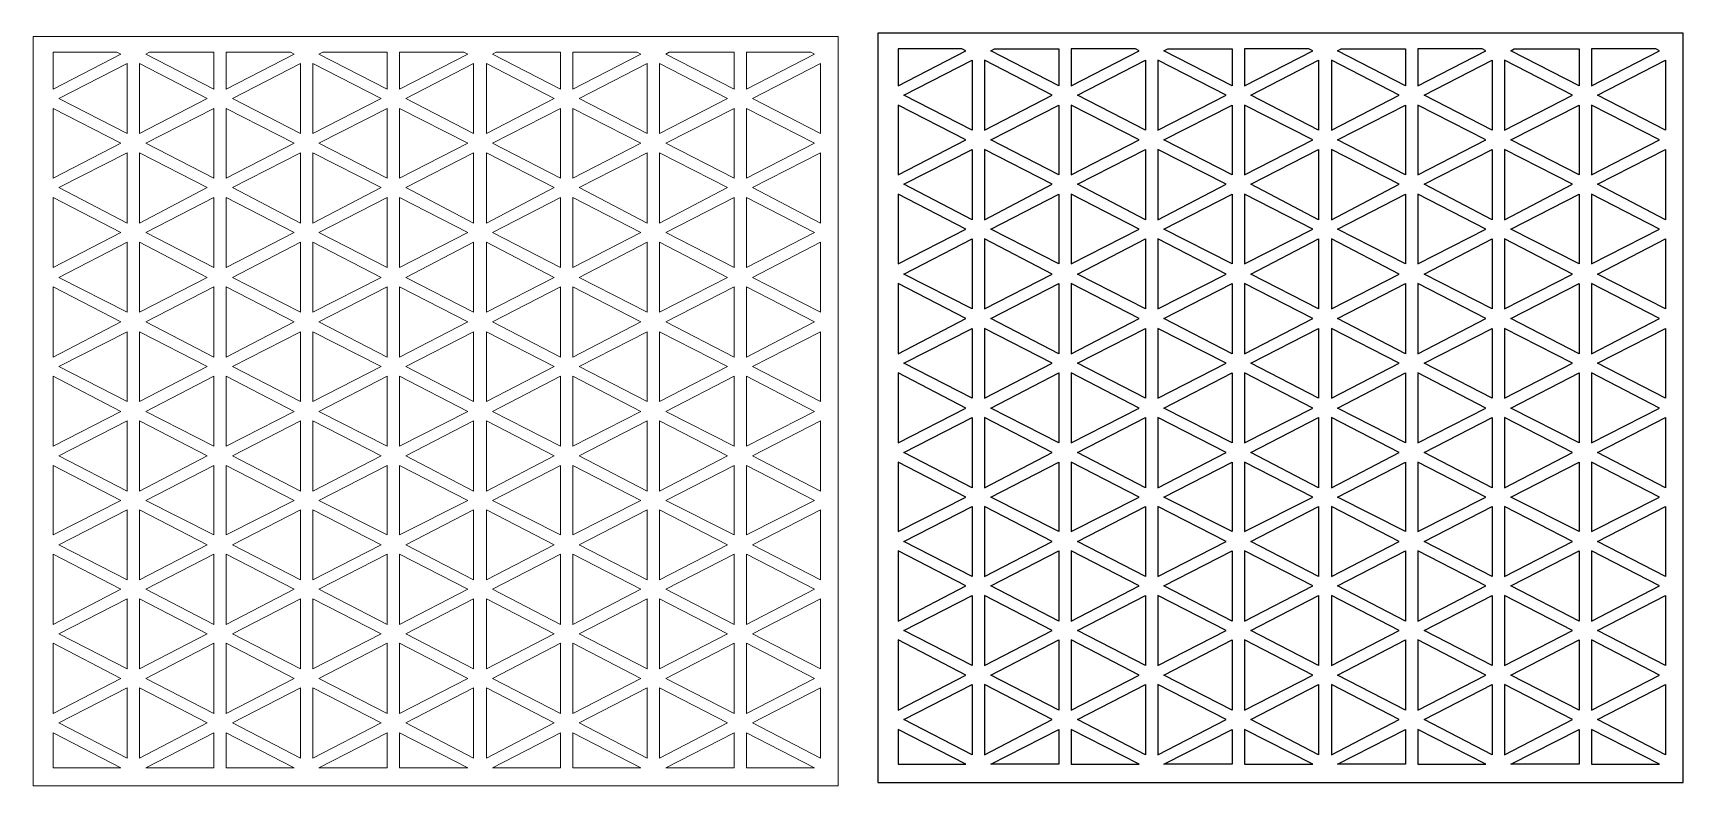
# Model space of a CAD drawing. Header units: centimetres. Extents: x 14 to 43.2, y -1.6 to 11.7.
import ezdxf

# ---------------------------------------------------------------- set-up
doc = ezdxf.new("R2010")
doc.units = ezdxf.units.CM
doc.header["$MEASUREMENT"] = 0
doc.layers.add('layer 1', color=7, linetype='Continuous')

msp = doc.modelspace()

# ---------------------------------------------------------------- linework, layer by layer
at = {"layer": 'layer 1', "color": 177}
for points, knots in [([(28.93677, 11.72387), (28.93677, 11.72387), (43.1815, 11.72387), (43.1815, 11.72387), (43.1815, 11.72387), (43.1815, 11.72387), (43.1815, -1.54056), (43.1815, -1.54056), (43.1815, -1.54056), (43.1815, -1.54056), (28.93677, -1.54056), (28.93677, -1.54056), (28.93677, -1.54056), (28.93677, -1.54056), (28.93677, 11.72387), (28.93677, 11.72387)], [0, 0, 0, 0, 0.2, 0.2, 0.2, 0.2, 0.4, 0.4, 0.4, 0.4, 0.6, 0.6, 0.6, 0.6, 1, 1, 1, 1]), ([(30.42233, 11.44484), (30.42233, 11.44484), (30.4902, 11.40714), (30.4902, 11.40714), (30.4902, 11.40714), (30.4902, 11.40714), (29.29118, 10.78879), (29.29118, 10.78879), (29.29118, 10.78879), (29.29118, 10.78879), (29.29118, 11.44484), (29.29118, 11.44484), (29.29118, 11.44484), (29.29118, 11.44484), (30.42233, 11.44484), (30.42233, 11.44484)], [0, 0, 0, 0, 0.2, 0.2, 0.2, 0.2, 0.4, 0.4, 0.4, 0.4, 0.6, 0.6, 0.6, 0.6, 1, 1, 1, 1]), ([(32.13411, 11.44484), (32.13411, 11.44484), (30.99543, 11.44484), (30.99543, 11.44484), (30.99543, 11.44484), (30.99543, 11.44484), (30.93512, 11.40714), (30.93512, 11.40714), (30.93512, 11.40714), (30.93512, 11.40714), (32.13411, 10.78879), (32.13411, 10.78879), (32.13411, 10.78879), (32.13411, 10.78879), (32.13411, 11.44484), (32.13411, 11.44484)], [0, 0, 0, 0, 0.2, 0.2, 0.2, 0.2, 0.4, 0.4, 0.4, 0.4, 0.6, 0.6, 0.6, 0.6, 1, 1, 1, 1]), ([(32.35279, 11.44484), (32.35279, 11.44484), (33.49146, 11.44484), (33.49146, 11.44484), (33.49146, 11.44484), (33.49146, 11.44484), (33.55932, 11.40714), (33.55932, 11.40714), (33.55932, 11.40714), (33.55932, 11.40714), (32.35279, 10.78879), (32.35279, 10.78879), (32.35279, 10.78879), (32.35279, 10.78879), (32.35279, 11.44484), (32.35279, 11.44484)], [0, 0, 0, 0, 0.2, 0.2, 0.2, 0.2, 0.4, 0.4, 0.4, 0.4, 0.6, 0.6, 0.6, 0.6, 1, 1, 1, 1]), ([(35.20324, 11.44484), (35.20324, 11.44484), (34.06457, 11.44484), (34.06457, 11.44484), (34.06457, 11.44484), (34.06457, 11.44484), (33.9967, 11.40714), (33.9967, 11.40714), (33.9967, 11.40714), (33.9967, 11.40714), (35.20324, 10.78879), (35.20324, 10.78879), (35.20324, 10.78879), (35.20324, 10.78879), (35.20324, 11.44484), (35.20324, 11.44484)], [0, 0, 0, 0, 0.2, 0.2, 0.2, 0.2, 0.4, 0.4, 0.4, 0.4, 0.6, 0.6, 0.6, 0.6, 1, 1, 1, 1]), ([(36.5606, 11.44484), (36.5606, 11.44484), (36.62847, 11.40714), (36.62847, 11.40714), (36.62847, 11.40714), (36.62847, 11.40714), (35.42193, 10.78879), (35.42193, 10.78879), (35.42193, 10.78879), (35.42193, 10.78879), (35.42193, 11.44484), (35.42193, 11.44484), (35.42193, 11.44484), (35.42193, 11.44484), (36.5606, 11.44484), (36.5606, 11.44484)], [0, 0, 0, 0, 0.2, 0.2, 0.2, 0.2, 0.4, 0.4, 0.4, 0.4, 0.6, 0.6, 0.6, 0.6, 1, 1, 1, 1]), ([(38.27238, 11.44484), (38.27238, 11.44484), (37.13371, 11.44484), (37.13371, 11.44484), (37.13371, 11.44484), (37.13371, 11.44484), (37.06584, 11.40714), (37.06584, 11.40714), (37.06584, 11.40714), (37.06584, 11.40714), (38.27238, 10.78879), (38.27238, 10.78879), (38.27238, 10.78879), (38.27238, 10.78879), (38.27238, 11.44484), (38.27238, 11.44484)], [0, 0, 0, 0, 0.2, 0.2, 0.2, 0.2, 0.4, 0.4, 0.4, 0.4, 0.6, 0.6, 0.6, 0.6, 1, 1, 1, 1]), ([(38.49107, 11.44484), (38.49107, 11.44484), (39.62975, 11.44484), (39.62975, 11.44484), (39.62975, 11.44484), (39.62975, 11.44484), (39.69006, 11.40714), (39.69006, 11.40714), (39.69006, 11.40714), (39.69006, 11.40714), (38.49107, 10.78879), (38.49107, 10.78879), (38.49107, 10.78879), (38.49107, 10.78879), (38.49107, 11.44484), (38.49107, 11.44484)], [0, 0, 0, 0, 0.2, 0.2, 0.2, 0.2, 0.4, 0.4, 0.4, 0.4, 0.6, 0.6, 0.6, 0.6, 1, 1, 1, 1]), ([(41.34151, 11.44484), (41.34151, 11.44484), (40.19531, 11.44484), (40.19531, 11.44484), (40.19531, 11.44484), (40.19531, 11.44484), (40.13498, 11.40714), (40.13498, 11.40714), (40.13498, 11.40714), (40.13498, 11.40714), (41.34151, 10.78879), (41.34151, 10.78879), (41.34151, 10.78879), (41.34151, 10.78879), (41.34151, 11.44484), (41.34151, 11.44484)], [0, 0, 0, 0, 0.2, 0.2, 0.2, 0.2, 0.4, 0.4, 0.4, 0.4, 0.6, 0.6, 0.6, 0.6, 1, 1, 1, 1]), ([(41.5602, 11.44484), (41.5602, 11.44484), (42.69887, 11.44484), (42.69887, 11.44484), (42.69887, 11.44484), (42.69887, 11.44484), (42.76674, 11.40714), (42.76674, 11.40714), (42.76674, 11.40714), (42.76674, 11.40714), (41.5602, 10.78879), (41.5602, 10.78879), (41.5602, 10.78879), (41.5602, 10.78879), (41.5602, 11.44484), (41.5602, 11.44484)], [0, 0, 0, 0, 0.2, 0.2, 0.2, 0.2, 0.4, 0.4, 0.4, 0.4, 0.6, 0.6, 0.6, 0.6, 1, 1, 1, 1]), ([(30.60331, 10.00452), (30.60331, 10.00452), (30.60331, 11.24127), (30.60331, 11.24127), (30.60331, 11.24127), (30.60331, 11.24127), (29.39677, 10.6229), (29.39677, 10.6229), (29.39677, 10.6229), (29.39677, 10.6229), (30.60331, 10.00452), (30.60331, 10.00452)], [0, 0, 0, 0, 0.25, 0.25, 0.25, 0.25, 0.5, 0.5, 0.5, 0.5, 1, 1, 1, 1]), ([(30.822, 10.00452), (30.822, 10.00452), (30.822, 11.24127), (30.822, 11.24127), (30.822, 11.24127), (30.822, 11.24127), (32.021, 10.6229), (32.021, 10.6229), (32.021, 10.6229), (32.021, 10.6229), (30.822, 10.00452), (30.822, 10.00452)], [0, 0, 0, 0, 0.25, 0.25, 0.25, 0.25, 0.5, 0.5, 0.5, 0.5, 1, 1, 1, 1]), ([(33.67245, 10.00452), (33.67245, 10.00452), (33.67245, 11.24127), (33.67245, 11.24127), (33.67245, 11.24127), (33.67245, 11.24127), (32.4659, 10.6229), (32.4659, 10.6229), (32.4659, 10.6229), (32.4659, 10.6229), (33.67245, 10.00452), (33.67245, 10.00452)], [0, 0, 0, 0, 0.25, 0.25, 0.25, 0.25, 0.5, 0.5, 0.5, 0.5, 1, 1, 1, 1]), ([(33.89113, 10.00452), (33.89113, 10.00452), (33.89113, 11.24127), (33.89113, 11.24127), (33.89113, 11.24127), (33.89113, 11.24127), (35.09766, 10.6229), (35.09766, 10.6229), (35.09766, 10.6229), (35.09766, 10.6229), (33.89113, 10.00452), (33.89113, 10.00452)], [0, 0, 0, 0, 0.25, 0.25, 0.25, 0.25, 0.5, 0.5, 0.5, 0.5, 1, 1, 1, 1]), ([(36.73404, 10.00452), (36.73404, 10.00452), (36.73404, 11.24127), (36.73404, 11.24127), (36.73404, 11.24127), (36.73404, 11.24127), (35.53505, 10.6229), (35.53505, 10.6229), (35.53505, 10.6229), (35.53505, 10.6229), (36.73404, 10.00452), (36.73404, 10.00452)], [0, 0, 0, 0, 0.25, 0.25, 0.25, 0.25, 0.5, 0.5, 0.5, 0.5, 1, 1, 1, 1]), ([(36.96026, 10.00452), (36.96026, 10.00452), (36.96026, 11.24127), (36.96026, 11.24127), (36.96026, 11.24127), (36.96026, 11.24127), (38.15927, 10.6229), (38.15927, 10.6229), (38.15927, 10.6229), (38.15927, 10.6229), (36.96026, 10.00452), (36.96026, 10.00452)], [0, 0, 0, 0, 0.25, 0.25, 0.25, 0.25, 0.5, 0.5, 0.5, 0.5, 1, 1, 1, 1]), ([(39.80318, 10.00452), (39.80318, 10.00452), (39.80318, 11.24127), (39.80318, 11.24127), (39.80318, 11.24127), (39.80318, 11.24127), (38.60419, 10.6229), (38.60419, 10.6229), (38.60419, 10.6229), (38.60419, 10.6229), (39.80318, 10.00452), (39.80318, 10.00452)], [0, 0, 0, 0, 0.25, 0.25, 0.25, 0.25, 0.5, 0.5, 0.5, 0.5, 1, 1, 1, 1]), ([(40.02187, 10.00452), (40.02187, 10.00452), (40.02187, 11.24127), (40.02187, 11.24127), (40.02187, 11.24127), (40.02187, 11.24127), (41.2284, 10.6229), (41.2284, 10.6229), (41.2284, 10.6229), (41.2284, 10.6229), (40.02187, 10.00452), (40.02187, 10.00452)], [0, 0, 0, 0, 0.25, 0.25, 0.25, 0.25, 0.5, 0.5, 0.5, 0.5, 1, 1, 1, 1]), ([(42.87232, 10.00452), (42.87232, 10.00452), (42.87232, 11.24127), (42.87232, 11.24127), (42.87232, 11.24127), (42.87232, 11.24127), (41.66577, 10.6229), (41.66577, 10.6229), (41.66577, 10.6229), (41.66577, 10.6229), (42.87232, 10.00452), (42.87232, 10.00452)], [0, 0, 0, 0, 0.25, 0.25, 0.25, 0.25, 0.5, 0.5, 0.5, 0.5, 1, 1, 1, 1]), ([(30.4902, 9.8311), (30.4902, 9.8311), (29.29118, 9.21275), (29.29118, 9.21275), (29.29118, 9.21275), (29.29118, 9.21275), (29.29118, 10.44946), (29.29118, 10.44946), (29.29118, 10.44946), (29.29118, 10.44946), (30.4902, 9.8311), (30.4902, 9.8311)], [0, 0, 0, 0, 0.25, 0.25, 0.25, 0.25, 0.5, 0.5, 0.5, 0.5, 1, 1, 1, 1]), ([(30.93512, 9.8311), (30.93512, 9.8311), (32.13411, 9.21275), (32.13411, 9.21275), (32.13411, 9.21275), (32.13411, 9.21275), (32.13411, 10.44946), (32.13411, 10.44946), (32.13411, 10.44946), (32.13411, 10.44946), (30.93512, 9.8311), (30.93512, 9.8311)], [0, 0, 0, 0, 0.25, 0.25, 0.25, 0.25, 0.5, 0.5, 0.5, 0.5, 1, 1, 1, 1]), ([(33.55932, 9.8311), (33.55932, 9.8311), (32.35279, 9.21275), (32.35279, 9.21275), (32.35279, 9.21275), (32.35279, 9.21275), (32.35279, 10.44946), (32.35279, 10.44946), (32.35279, 10.44946), (32.35279, 10.44946), (33.55932, 9.8311), (33.55932, 9.8311)], [0, 0, 0, 0, 0.25, 0.25, 0.25, 0.25, 0.5, 0.5, 0.5, 0.5, 1, 1, 1, 1]), ([(33.9967, 9.8311), (33.9967, 9.8311), (35.20324, 9.21275), (35.20324, 9.21275), (35.20324, 9.21275), (35.20324, 9.21275), (35.20324, 10.44946), (35.20324, 10.44946), (35.20324, 10.44946), (35.20324, 10.44946), (33.9967, 9.8311), (33.9967, 9.8311)], [0, 0, 0, 0, 0.25, 0.25, 0.25, 0.25, 0.5, 0.5, 0.5, 0.5, 1, 1, 1, 1]), ([(36.62847, 9.8311), (36.62847, 9.8311), (35.42193, 9.21275), (35.42193, 9.21275), (35.42193, 9.21275), (35.42193, 9.21275), (35.42193, 10.44946), (35.42193, 10.44946), (35.42193, 10.44946), (35.42193, 10.44946), (36.62847, 9.8311), (36.62847, 9.8311)], [0, 0, 0, 0, 0.25, 0.25, 0.25, 0.25, 0.5, 0.5, 0.5, 0.5, 1, 1, 1, 1]), ([(37.06584, 9.8311), (37.06584, 9.8311), (38.27238, 9.21275), (38.27238, 9.21275), (38.27238, 9.21275), (38.27238, 9.21275), (38.27238, 10.44946), (38.27238, 10.44946), (38.27238, 10.44946), (38.27238, 10.44946), (37.06584, 9.8311), (37.06584, 9.8311)], [0, 0, 0, 0, 0.25, 0.25, 0.25, 0.25, 0.5, 0.5, 0.5, 0.5, 1, 1, 1, 1]), ([(39.69006, 9.8311), (39.69006, 9.8311), (38.49107, 9.21275), (38.49107, 9.21275), (38.49107, 9.21275), (38.49107, 9.21275), (38.49107, 10.44946), (38.49107, 10.44946), (38.49107, 10.44946), (38.49107, 10.44946), (39.69006, 9.8311), (39.69006, 9.8311)], [0, 0, 0, 0, 0.25, 0.25, 0.25, 0.25, 0.5, 0.5, 0.5, 0.5, 1, 1, 1, 1]), ([(40.13498, 9.8311), (40.13498, 9.8311), (41.34151, 9.21275), (41.34151, 9.21275), (41.34151, 9.21275), (41.34151, 9.21275), (41.34151, 10.44946), (41.34151, 10.44946), (41.34151, 10.44946), (41.34151, 10.44946), (40.13498, 9.8311), (40.13498, 9.8311)], [0, 0, 0, 0, 0.25, 0.25, 0.25, 0.25, 0.5, 0.5, 0.5, 0.5, 1, 1, 1, 1]), ([(42.76674, 9.8311), (42.76674, 9.8311), (41.5602, 9.21275), (41.5602, 9.21275), (41.5602, 9.21275), (41.5602, 9.21275), (41.5602, 10.44946), (41.5602, 10.44946), (41.5602, 10.44946), (41.5602, 10.44946), (42.76674, 9.8311), (42.76674, 9.8311)], [0, 0, 0, 0, 0.25, 0.25, 0.25, 0.25, 0.5, 0.5, 0.5, 0.5, 1, 1, 1, 1]), ([(30.60331, 9.66521), (30.60331, 9.66521), (29.39677, 9.04685), (29.39677, 9.04685), (29.39677, 9.04685), (29.39677, 9.04685), (30.60331, 8.42097), (30.60331, 8.42097), (30.60331, 8.42097), (30.60331, 8.42097), (30.60331, 9.66521), (30.60331, 9.66521)], [0, 0, 0, 0, 0.25, 0.25, 0.25, 0.25, 0.5, 0.5, 0.5, 0.5, 1, 1, 1, 1]), ([(30.822, 9.66521), (30.822, 9.66521), (32.021, 9.04685), (32.021, 9.04685), (32.021, 9.04685), (32.021, 9.04685), (30.822, 8.42097), (30.822, 8.42097), (30.822, 8.42097), (30.822, 8.42097), (30.822, 9.66521), (30.822, 9.66521)], [0, 0, 0, 0, 0.25, 0.25, 0.25, 0.25, 0.5, 0.5, 0.5, 0.5, 1, 1, 1, 1]), ([(33.67245, 9.66521), (33.67245, 9.66521), (32.4659, 9.04685), (32.4659, 9.04685), (32.4659, 9.04685), (32.4659, 9.04685), (33.67245, 8.42097), (33.67245, 8.42097), (33.67245, 8.42097), (33.67245, 8.42097), (33.67245, 9.66521), (33.67245, 9.66521)], [0, 0, 0, 0, 0.25, 0.25, 0.25, 0.25, 0.5, 0.5, 0.5, 0.5, 1, 1, 1, 1]), ([(33.89113, 9.66521), (33.89113, 9.66521), (35.09766, 9.04685), (35.09766, 9.04685), (35.09766, 9.04685), (35.09766, 9.04685), (33.89113, 8.42097), (33.89113, 8.42097), (33.89113, 8.42097), (33.89113, 8.42097), (33.89113, 9.66521), (33.89113, 9.66521)], [0, 0, 0, 0, 0.25, 0.25, 0.25, 0.25, 0.5, 0.5, 0.5, 0.5, 1, 1, 1, 1]), ([(36.73404, 9.66521), (36.73404, 9.66521), (35.53505, 9.04685), (35.53505, 9.04685), (35.53505, 9.04685), (35.53505, 9.04685), (36.73404, 8.42097), (36.73404, 8.42097), (36.73404, 8.42097), (36.73404, 8.42097), (36.73404, 9.66521), (36.73404, 9.66521)], [0, 0, 0, 0, 0.25, 0.25, 0.25, 0.25, 0.5, 0.5, 0.5, 0.5, 1, 1, 1, 1]), ([(36.96026, 9.66521), (36.96026, 9.66521), (38.15927, 9.04685), (38.15927, 9.04685), (38.15927, 9.04685), (38.15927, 9.04685), (36.96026, 8.42097), (36.96026, 8.42097), (36.96026, 8.42097), (36.96026, 8.42097), (36.96026, 9.66521), (36.96026, 9.66521)], [0, 0, 0, 0, 0.25, 0.25, 0.25, 0.25, 0.5, 0.5, 0.5, 0.5, 1, 1, 1, 1]), ([(39.80318, 9.66521), (39.80318, 9.66521), (38.60419, 9.04685), (38.60419, 9.04685), (38.60419, 9.04685), (38.60419, 9.04685), (39.80318, 8.42097), (39.80318, 8.42097), (39.80318, 8.42097), (39.80318, 8.42097), (39.80318, 9.66521), (39.80318, 9.66521)], [0, 0, 0, 0, 0.25, 0.25, 0.25, 0.25, 0.5, 0.5, 0.5, 0.5, 1, 1, 1, 1]), ([(40.02187, 9.66521), (40.02187, 9.66521), (41.2284, 9.04685), (41.2284, 9.04685), (41.2284, 9.04685), (41.2284, 9.04685), (40.02187, 8.42097), (40.02187, 8.42097), (40.02187, 8.42097), (40.02187, 8.42097), (40.02187, 9.66521), (40.02187, 9.66521)], [0, 0, 0, 0, 0.25, 0.25, 0.25, 0.25, 0.5, 0.5, 0.5, 0.5, 1, 1, 1, 1]), ([(42.87232, 9.66521), (42.87232, 9.66521), (41.66577, 9.04685), (41.66577, 9.04685), (41.66577, 9.04685), (41.66577, 9.04685), (42.87232, 8.42097), (42.87232, 8.42097), (42.87232, 8.42097), (42.87232, 8.42097), (42.87232, 9.66521), (42.87232, 9.66521)], [0, 0, 0, 0, 0.25, 0.25, 0.25, 0.25, 0.5, 0.5, 0.5, 0.5, 1, 1, 1, 1]), ([(29.29118, 7.63672), (29.29118, 7.63672), (29.29118, 8.8734), (29.29118, 8.8734), (29.29118, 8.8734), (29.29118, 8.8734), (30.4902, 8.25506), (30.4902, 8.25506), (30.4902, 8.25506), (30.4902, 8.25506), (29.29118, 7.63672), (29.29118, 7.63672)], [0, 0, 0, 0, 0.25, 0.25, 0.25, 0.25, 0.5, 0.5, 0.5, 0.5, 1, 1, 1, 1]), ([(32.13411, 7.63672), (32.13411, 7.63672), (32.13411, 8.8734), (32.13411, 8.8734), (32.13411, 8.8734), (32.13411, 8.8734), (30.93512, 8.25506), (30.93512, 8.25506), (30.93512, 8.25506), (30.93512, 8.25506), (32.13411, 7.63672), (32.13411, 7.63672), (32.13411, 7.63672), (32.13411, 7.63672), (32.13411, 7.63672), (32.13411, 7.63672)], [0, 0, 0, 0, 0.2, 0.2, 0.2, 0.2, 0.4, 0.4, 0.4, 0.4, 0.6, 0.6, 0.6, 0.6, 1, 1, 1, 1]), ([(32.35279, 7.63672), (32.35279, 7.63672), (32.35279, 8.8734), (32.35279, 8.8734), (32.35279, 8.8734), (32.35279, 8.8734), (33.55932, 8.25506), (33.55932, 8.25506), (33.55932, 8.25506), (33.55932, 8.25506), (32.35279, 7.63672), (32.35279, 7.63672)], [0, 0, 0, 0, 0.25, 0.25, 0.25, 0.25, 0.5, 0.5, 0.5, 0.5, 1, 1, 1, 1]), ([(35.20324, 7.63672), (35.20324, 7.63672), (35.20324, 8.8734), (35.20324, 8.8734), (35.20324, 8.8734), (35.20324, 8.8734), (33.9967, 8.25506), (33.9967, 8.25506), (33.9967, 8.25506), (33.9967, 8.25506), (35.20324, 7.63672), (35.20324, 7.63672)], [0, 0, 0, 0, 0.25, 0.25, 0.25, 0.25, 0.5, 0.5, 0.5, 0.5, 1, 1, 1, 1]), ([(35.42193, 7.63672), (35.42193, 7.63672), (35.42193, 8.8734), (35.42193, 8.8734), (35.42193, 8.8734), (35.42193, 8.8734), (36.62847, 8.25506), (36.62847, 8.25506), (36.62847, 8.25506), (36.62847, 8.25506), (35.42193, 7.63672), (35.42193, 7.63672)], [0, 0, 0, 0, 0.25, 0.25, 0.25, 0.25, 0.5, 0.5, 0.5, 0.5, 1, 1, 1, 1]), ([(38.27238, 7.63672), (38.27238, 7.63672), (38.27238, 8.8734), (38.27238, 8.8734), (38.27238, 8.8734), (38.27238, 8.8734), (37.06584, 8.25506), (37.06584, 8.25506), (37.06584, 8.25506), (37.06584, 8.25506), (38.27238, 7.63672), (38.27238, 7.63672)], [0, 0, 0, 0, 0.25, 0.25, 0.25, 0.25, 0.5, 0.5, 0.5, 0.5, 1, 1, 1, 1]), ([(38.49107, 7.63672), (38.49107, 7.63672), (38.49107, 8.8734), (38.49107, 8.8734), (38.49107, 8.8734), (38.49107, 8.8734), (39.69006, 8.25506), (39.69006, 8.25506), (39.69006, 8.25506), (39.69006, 8.25506), (38.49107, 7.63672), (38.49107, 7.63672)], [0, 0, 0, 0, 0.25, 0.25, 0.25, 0.25, 0.5, 0.5, 0.5, 0.5, 1, 1, 1, 1]), ([(41.34151, 7.63672), (41.34151, 7.63672), (41.34151, 8.8734), (41.34151, 8.8734), (41.34151, 8.8734), (41.34151, 8.8734), (40.13498, 8.25506), (40.13498, 8.25506), (40.13498, 8.25506), (40.13498, 8.25506), (41.34151, 7.63672), (41.34151, 7.63672)], [0, 0, 0, 0, 0.25, 0.25, 0.25, 0.25, 0.5, 0.5, 0.5, 0.5, 1, 1, 1, 1]), ([(41.5602, 7.63672), (41.5602, 7.63672), (41.5602, 8.8734), (41.5602, 8.8734), (41.5602, 8.8734), (41.5602, 8.8734), (42.76674, 8.25506), (42.76674, 8.25506), (42.76674, 8.25506), (42.76674, 8.25506), (41.5602, 7.63672), (41.5602, 7.63672)], [0, 0, 0, 0, 0.25, 0.25, 0.25, 0.25, 0.5, 0.5, 0.5, 0.5, 1, 1, 1, 1]), ([(29.39677, 7.45573), (29.39677, 7.45573), (30.60331, 6.8449), (30.60331, 6.8449), (30.60331, 6.8449), (30.60331, 6.8449), (30.60331, 8.08162), (30.60331, 8.08162), (30.60331, 8.08162), (30.60331, 8.08162), (29.39677, 7.45573), (29.39677, 7.45573)], [0, 0, 0, 0, 0.25, 0.25, 0.25, 0.25, 0.5, 0.5, 0.5, 0.5, 1, 1, 1, 1]), ([(32.021, 7.45573), (32.021, 7.45573), (30.822, 6.8449), (30.822, 6.8449), (30.822, 6.8449), (30.822, 6.8449), (30.822, 8.08162), (30.822, 8.08162), (30.822, 8.08162), (30.822, 8.08162), (32.021, 7.45573), (32.021, 7.45573)], [0, 0, 0, 0, 0.25, 0.25, 0.25, 0.25, 0.5, 0.5, 0.5, 0.5, 1, 1, 1, 1]), ([(32.4659, 7.45573), (32.4659, 7.45573), (33.67245, 6.8449), (33.67245, 6.8449), (33.67245, 6.8449), (33.67245, 6.8449), (33.67245, 8.08162), (33.67245, 8.08162), (33.67245, 8.08162), (33.67245, 8.08162), (32.4659, 7.45573), (32.4659, 7.45573)], [0, 0, 0, 0, 0.25, 0.25, 0.25, 0.25, 0.5, 0.5, 0.5, 0.5, 1, 1, 1, 1]), ([(35.09766, 7.45573), (35.09766, 7.45573), (33.89113, 6.8449), (33.89113, 6.8449), (33.89113, 6.8449), (33.89113, 6.8449), (33.89113, 8.08162), (33.89113, 8.08162), (33.89113, 8.08162), (33.89113, 8.08162), (35.09766, 7.45573), (35.09766, 7.45573)], [0, 0, 0, 0, 0.25, 0.25, 0.25, 0.25, 0.5, 0.5, 0.5, 0.5, 1, 1, 1, 1]), ([(35.53505, 7.45573), (35.53505, 7.45573), (36.73404, 6.8449), (36.73404, 6.8449), (36.73404, 6.8449), (36.73404, 6.8449), (36.73404, 8.08162), (36.73404, 8.08162), (36.73404, 8.08162), (36.73404, 8.08162), (35.53505, 7.45573), (35.53505, 7.45573)], [0, 0, 0, 0, 0.25, 0.25, 0.25, 0.25, 0.5, 0.5, 0.5, 0.5, 1, 1, 1, 1]), ([(38.15927, 7.45573), (38.15927, 7.45573), (36.96026, 6.8449), (36.96026, 6.8449), (36.96026, 6.8449), (36.96026, 6.8449), (36.96026, 8.08162), (36.96026, 8.08162), (36.96026, 8.08162), (36.96026, 8.08162), (38.15927, 7.45573), (38.15927, 7.45573)], [0, 0, 0, 0, 0.25, 0.25, 0.25, 0.25, 0.5, 0.5, 0.5, 0.5, 1, 1, 1, 1]), ([(38.60419, 7.45573), (38.60419, 7.45573), (39.80318, 6.8449), (39.80318, 6.8449), (39.80318, 6.8449), (39.80318, 6.8449), (39.80318, 8.08162), (39.80318, 8.08162), (39.80318, 8.08162), (39.80318, 8.08162), (38.60419, 7.45573), (38.60419, 7.45573)], [0, 0, 0, 0, 0.25, 0.25, 0.25, 0.25, 0.5, 0.5, 0.5, 0.5, 1, 1, 1, 1]), ([(41.2284, 7.45573), (41.2284, 7.45573), (40.02187, 6.8449), (40.02187, 6.8449), (40.02187, 6.8449), (40.02187, 6.8449), (40.02187, 8.08162), (40.02187, 8.08162), (40.02187, 8.08162), (40.02187, 8.08162), (41.2284, 7.45573), (41.2284, 7.45573)], [0, 0, 0, 0, 0.25, 0.25, 0.25, 0.25, 0.5, 0.5, 0.5, 0.5, 1, 1, 1, 1]), ([(41.66577, 7.45573), (41.66577, 7.45573), (42.87232, 6.8449), (42.87232, 6.8449), (42.87232, 6.8449), (42.87232, 6.8449), (42.87232, 8.08162), (42.87232, 8.08162), (42.87232, 8.08162), (42.87232, 8.08162), (41.66577, 7.45573), (41.66577, 7.45573)], [0, 0, 0, 0, 0.25, 0.25, 0.25, 0.25, 0.5, 0.5, 0.5, 0.5, 1, 1, 1, 1]), ([(29.29118, 7.28982), (29.29118, 7.28982), (30.4902, 6.67146), (30.4902, 6.67146), (30.4902, 6.67146), (30.4902, 6.67146), (29.29118, 6.04558), (29.29118, 6.04558), (29.29118, 6.04558), (29.29118, 6.04558), (29.29118, 7.28982), (29.29118, 7.28982)], [0, 0, 0, 0, 0.25, 0.25, 0.25, 0.25, 0.5, 0.5, 0.5, 0.5, 1, 1, 1, 1]), ([(32.13411, 7.28982), (32.13411, 7.28982), (30.93512, 6.67146), (30.93512, 6.67146), (30.93512, 6.67146), (30.93512, 6.67146), (32.13411, 6.04558), (32.13411, 6.04558), (32.13411, 6.04558), (32.13411, 6.04558), (32.13411, 7.28982), (32.13411, 7.28982)], [0, 0, 0, 0, 0.25, 0.25, 0.25, 0.25, 0.5, 0.5, 0.5, 0.5, 1, 1, 1, 1]), ([(32.35279, 7.28982), (32.35279, 7.28982), (33.55932, 6.67146), (33.55932, 6.67146), (33.55932, 6.67146), (33.55932, 6.67146), (32.35279, 6.04558), (32.35279, 6.04558), (32.35279, 6.04558), (32.35279, 6.04558), (32.35279, 7.28982), (32.35279, 7.28982)], [0, 0, 0, 0, 0.25, 0.25, 0.25, 0.25, 0.5, 0.5, 0.5, 0.5, 1, 1, 1, 1]), ([(35.20324, 7.28982), (35.20324, 7.28982), (33.9967, 6.67146), (33.9967, 6.67146), (33.9967, 6.67146), (33.9967, 6.67146), (35.20324, 6.04558), (35.20324, 6.04558), (35.20324, 6.04558), (35.20324, 6.04558), (35.20324, 7.28982), (35.20324, 7.28982)], [0, 0, 0, 0, 0.25, 0.25, 0.25, 0.25, 0.5, 0.5, 0.5, 0.5, 1, 1, 1, 1]), ([(35.42193, 7.28982), (35.42193, 7.28982), (36.62847, 6.67146), (36.62847, 6.67146), (36.62847, 6.67146), (36.62847, 6.67146), (35.42193, 6.04558), (35.42193, 6.04558), (35.42193, 6.04558), (35.42193, 6.04558), (35.42193, 7.28982), (35.42193, 7.28982)], [0, 0, 0, 0, 0.25, 0.25, 0.25, 0.25, 0.5, 0.5, 0.5, 0.5, 1, 1, 1, 1]), ([(38.27238, 7.28982), (38.27238, 7.28982), (37.06584, 6.67146), (37.06584, 6.67146), (37.06584, 6.67146), (37.06584, 6.67146), (38.27238, 6.04558), (38.27238, 6.04558), (38.27238, 6.04558), (38.27238, 6.04558), (38.27238, 7.28982), (38.27238, 7.28982)], [0, 0, 0, 0, 0.25, 0.25, 0.25, 0.25, 0.5, 0.5, 0.5, 0.5, 1, 1, 1, 1]), ([(38.49107, 7.28982), (38.49107, 7.28982), (39.69006, 6.67146), (39.69006, 6.67146), (39.69006, 6.67146), (39.69006, 6.67146), (38.49107, 6.04558), (38.49107, 6.04558), (38.49107, 6.04558), (38.49107, 6.04558), (38.49107, 7.28982), (38.49107, 7.28982)], [0, 0, 0, 0, 0.25, 0.25, 0.25, 0.25, 0.5, 0.5, 0.5, 0.5, 1, 1, 1, 1]), ([(41.34151, 7.28982), (41.34151, 7.28982), (40.13498, 6.67146), (40.13498, 6.67146), (40.13498, 6.67146), (40.13498, 6.67146), (41.34151, 6.04558), (41.34151, 6.04558), (41.34151, 6.04558), (41.34151, 6.04558), (41.34151, 7.28982), (41.34151, 7.28982)], [0, 0, 0, 0, 0.25, 0.25, 0.25, 0.25, 0.5, 0.5, 0.5, 0.5, 1, 1, 1, 1]), ([(41.5602, 7.28982), (41.5602, 7.28982), (42.76674, 6.67146), (42.76674, 6.67146), (42.76674, 6.67146), (42.76674, 6.67146), (41.5602, 6.04558), (41.5602, 6.04558), (41.5602, 6.04558), (41.5602, 6.04558), (41.5602, 7.28982), (41.5602, 7.28982)], [0, 0, 0, 0, 0.25, 0.25, 0.25, 0.25, 0.5, 0.5, 0.5, 0.5, 1, 1, 1, 1]), ([(30.60331, 5.26133), (30.60331, 5.26133), (30.60331, 6.49804), (30.60331, 6.49804), (30.60331, 6.49804), (30.60331, 6.49804), (29.39677, 5.87968), (29.39677, 5.87968), (29.39677, 5.87968), (29.39677, 5.87968), (30.60331, 5.26133), (30.60331, 5.26133)], [0, 0, 0, 0, 0.25, 0.25, 0.25, 0.25, 0.5, 0.5, 0.5, 0.5, 1, 1, 1, 1]), ([(30.822, 5.26133), (30.822, 5.26133), (30.822, 6.49804), (30.822, 6.49804), (30.822, 6.49804), (30.822, 6.49804), (32.021, 5.87968), (32.021, 5.87968), (32.021, 5.87968), (32.021, 5.87968), (30.822, 5.26133), (30.822, 5.26133)], [0, 0, 0, 0, 0.25, 0.25, 0.25, 0.25, 0.5, 0.5, 0.5, 0.5, 1, 1, 1, 1]), ([(33.67245, 5.26133), (33.67245, 5.26133), (33.67245, 6.49804), (33.67245, 6.49804), (33.67245, 6.49804), (33.67245, 6.49804), (32.4659, 5.87968), (32.4659, 5.87968), (32.4659, 5.87968), (32.4659, 5.87968), (33.67245, 5.26133), (33.67245, 5.26133)], [0, 0, 0, 0, 0.25, 0.25, 0.25, 0.25, 0.5, 0.5, 0.5, 0.5, 1, 1, 1, 1]), ([(33.89113, 5.26133), (33.89113, 5.26133), (33.89113, 6.49804), (33.89113, 6.49804), (33.89113, 6.49804), (33.89113, 6.49804), (35.09766, 5.87968), (35.09766, 5.87968), (35.09766, 5.87968), (35.09766, 5.87968), (33.89113, 5.26133), (33.89113, 5.26133)], [0, 0, 0, 0, 0.25, 0.25, 0.25, 0.25, 0.5, 0.5, 0.5, 0.5, 1, 1, 1, 1]), ([(36.73404, 5.26133), (36.73404, 5.26133), (36.73404, 6.49804), (36.73404, 6.49804), (36.73404, 6.49804), (36.73404, 6.49804), (35.53505, 5.87968), (35.53505, 5.87968), (35.53505, 5.87968), (35.53505, 5.87968), (36.73404, 5.26133), (36.73404, 5.26133)], [0, 0, 0, 0, 0.25, 0.25, 0.25, 0.25, 0.5, 0.5, 0.5, 0.5, 1, 1, 1, 1]), ([(36.96026, 5.26133), (36.96026, 5.26133), (36.96026, 6.49804), (36.96026, 6.49804), (36.96026, 6.49804), (36.96026, 6.49804), (38.15927, 5.87968), (38.15927, 5.87968), (38.15927, 5.87968), (38.15927, 5.87968), (36.96026, 5.26133), (36.96026, 5.26133)], [0, 0, 0, 0, 0.25, 0.25, 0.25, 0.25, 0.5, 0.5, 0.5, 0.5, 1, 1, 1, 1]), ([(39.80318, 5.26133), (39.80318, 5.26133), (39.80318, 6.49804), (39.80318, 6.49804), (39.80318, 6.49804), (39.80318, 6.49804), (38.60419, 5.87968), (38.60419, 5.87968), (38.60419, 5.87968), (38.60419, 5.87968), (39.80318, 5.26133), (39.80318, 5.26133)], [0, 0, 0, 0, 0.25, 0.25, 0.25, 0.25, 0.5, 0.5, 0.5, 0.5, 1, 1, 1, 1]), ([(40.02187, 5.26133), (40.02187, 5.26133), (40.02187, 6.49804), (40.02187, 6.49804), (40.02187, 6.49804), (40.02187, 6.49804), (41.2284, 5.87968), (41.2284, 5.87968), (41.2284, 5.87968), (41.2284, 5.87968), (40.02187, 5.26133), (40.02187, 5.26133)], [0, 0, 0, 0, 0.25, 0.25, 0.25, 0.25, 0.5, 0.5, 0.5, 0.5, 1, 1, 1, 1]), ([(42.87232, 5.26133), (42.87232, 5.26133), (42.87232, 6.49804), (42.87232, 6.49804), (42.87232, 6.49804), (42.87232, 6.49804), (41.66577, 5.87968), (41.66577, 5.87968), (41.66577, 5.87968), (41.66577, 5.87968), (42.87232, 5.26133), (42.87232, 5.26133)], [0, 0, 0, 0, 0.25, 0.25, 0.25, 0.25, 0.5, 0.5, 0.5, 0.5, 1, 1, 1, 1]), ([(30.4902, 5.08787), (30.4902, 5.08787), (29.29118, 4.46955), (29.29118, 4.46955), (29.29118, 4.46955), (29.29118, 4.46955), (29.29118, 5.71378), (29.29118, 5.71378), (29.29118, 5.71378), (29.29118, 5.71378), (30.4902, 5.08787), (30.4902, 5.08787)], [0, 0, 0, 0, 0.25, 0.25, 0.25, 0.25, 0.5, 0.5, 0.5, 0.5, 1, 1, 1, 1]), ([(30.93512, 5.08787), (30.93512, 5.08787), (32.13411, 4.46955), (32.13411, 4.46955), (32.13411, 4.46955), (32.13411, 4.46955), (32.13411, 5.71378), (32.13411, 5.71378), (32.13411, 5.71378), (32.13411, 5.71378), (30.93512, 5.08787), (30.93512, 5.08787)], [0, 0, 0, 0, 0.25, 0.25, 0.25, 0.25, 0.5, 0.5, 0.5, 0.5, 1, 1, 1, 1]), ([(33.55932, 5.08787), (33.55932, 5.08787), (32.35279, 4.46955), (32.35279, 4.46955), (32.35279, 4.46955), (32.35279, 4.46955), (32.35279, 5.71378), (32.35279, 5.71378), (32.35279, 5.71378), (32.35279, 5.71378), (33.55932, 5.08787), (33.55932, 5.08787)], [0, 0, 0, 0, 0.25, 0.25, 0.25, 0.25, 0.5, 0.5, 0.5, 0.5, 1, 1, 1, 1]), ([(33.9967, 5.08787), (33.9967, 5.08787), (35.20324, 4.46955), (35.20324, 4.46955), (35.20324, 4.46955), (35.20324, 4.46955), (35.20324, 5.71378), (35.20324, 5.71378), (35.20324, 5.71378), (35.20324, 5.71378), (33.9967, 5.08787), (33.9967, 5.08787)], [0, 0, 0, 0, 0.25, 0.25, 0.25, 0.25, 0.5, 0.5, 0.5, 0.5, 1, 1, 1, 1]), ([(36.62847, 5.08787), (36.62847, 5.08787), (35.42193, 4.46955), (35.42193, 4.46955), (35.42193, 4.46955), (35.42193, 4.46955), (35.42193, 5.71378), (35.42193, 5.71378), (35.42193, 5.71378), (35.42193, 5.71378), (36.62847, 5.08787), (36.62847, 5.08787)], [0, 0, 0, 0, 0.25, 0.25, 0.25, 0.25, 0.5, 0.5, 0.5, 0.5, 1, 1, 1, 1]), ([(37.06584, 5.08787), (37.06584, 5.08787), (38.27238, 4.46955), (38.27238, 4.46955), (38.27238, 4.46955), (38.27238, 4.46955), (38.27238, 5.71378), (38.27238, 5.71378), (38.27238, 5.71378), (38.27238, 5.71378), (37.06584, 5.08787), (37.06584, 5.08787)], [0, 0, 0, 0, 0.25, 0.25, 0.25, 0.25, 0.5, 0.5, 0.5, 0.5, 1, 1, 1, 1]), ([(39.69006, 5.08787), (39.69006, 5.08787), (38.49107, 4.46955), (38.49107, 4.46955), (38.49107, 4.46955), (38.49107, 4.46955), (38.49107, 5.71378), (38.49107, 5.71378), (38.49107, 5.71378), (38.49107, 5.71378), (39.69006, 5.08787), (39.69006, 5.08787)], [0, 0, 0, 0, 0.25, 0.25, 0.25, 0.25, 0.5, 0.5, 0.5, 0.5, 1, 1, 1, 1]), ([(40.13498, 5.08787), (40.13498, 5.08787), (41.34151, 4.46955), (41.34151, 4.46955), (41.34151, 4.46955), (41.34151, 4.46955), (41.34151, 5.71378), (41.34151, 5.71378), (41.34151, 5.71378), (41.34151, 5.71378), (40.13498, 5.08787), (40.13498, 5.08787)], [0, 0, 0, 0, 0.25, 0.25, 0.25, 0.25, 0.5, 0.5, 0.5, 0.5, 1, 1, 1, 1]), ([(42.76674, 5.08787), (42.76674, 5.08787), (41.5602, 4.46955), (41.5602, 4.46955), (41.5602, 4.46955), (41.5602, 4.46955), (41.5602, 5.71378), (41.5602, 5.71378), (41.5602, 5.71378), (41.5602, 5.71378), (42.76674, 5.08787), (42.76674, 5.08787)], [0, 0, 0, 0, 0.25, 0.25, 0.25, 0.25, 0.5, 0.5, 0.5, 0.5, 1, 1, 1, 1]), ([(30.60331, 4.92198), (30.60331, 4.92198), (29.39677, 4.30363), (29.39677, 4.30363), (29.39677, 4.30363), (29.39677, 4.30363), (30.60331, 3.67773), (30.60331, 3.67773), (30.60331, 3.67773), (30.60331, 3.67773), (30.60331, 4.92198), (30.60331, 4.92198)], [0, 0, 0, 0, 0.25, 0.25, 0.25, 0.25, 0.5, 0.5, 0.5, 0.5, 1, 1, 1, 1]), ([(30.822, 4.92198), (30.822, 4.92198), (32.021, 4.30363), (32.021, 4.30363), (32.021, 4.30363), (32.021, 4.30363), (30.822, 3.67773), (30.822, 3.67773), (30.822, 3.67773), (30.822, 3.67773), (30.822, 4.92198), (30.822, 4.92198)], [0, 0, 0, 0, 0.25, 0.25, 0.25, 0.25, 0.5, 0.5, 0.5, 0.5, 1, 1, 1, 1]), ([(33.67245, 4.92198), (33.67245, 4.92198), (32.4659, 4.30363), (32.4659, 4.30363), (32.4659, 4.30363), (32.4659, 4.30363), (33.67245, 3.67773), (33.67245, 3.67773), (33.67245, 3.67773), (33.67245, 3.67773), (33.67245, 4.92198), (33.67245, 4.92198)], [0, 0, 0, 0, 0.25, 0.25, 0.25, 0.25, 0.5, 0.5, 0.5, 0.5, 1, 1, 1, 1]), ([(33.89113, 4.92198), (33.89113, 4.92198), (35.09766, 4.30363), (35.09766, 4.30363), (35.09766, 4.30363), (35.09766, 4.30363), (33.89113, 3.67773), (33.89113, 3.67773), (33.89113, 3.67773), (33.89113, 3.67773), (33.89113, 4.92198), (33.89113, 4.92198)], [0, 0, 0, 0, 0.25, 0.25, 0.25, 0.25, 0.5, 0.5, 0.5, 0.5, 1, 1, 1, 1]), ([(36.73404, 4.92198), (36.73404, 4.92198), (35.53505, 4.30363), (35.53505, 4.30363), (35.53505, 4.30363), (35.53505, 4.30363), (36.73404, 3.67773), (36.73404, 3.67773), (36.73404, 3.67773), (36.73404, 3.67773), (36.73404, 4.92198), (36.73404, 4.92198)], [0, 0, 0, 0, 0.25, 0.25, 0.25, 0.25, 0.5, 0.5, 0.5, 0.5, 1, 1, 1, 1]), ([(36.96026, 4.92198), (36.96026, 4.92198), (38.15927, 4.30363), (38.15927, 4.30363), (38.15927, 4.30363), (38.15927, 4.30363), (36.96026, 3.67773), (36.96026, 3.67773), (36.96026, 3.67773), (36.96026, 3.67773), (36.96026, 4.92198), (36.96026, 4.92198)], [0, 0, 0, 0, 0.25, 0.25, 0.25, 0.25, 0.5, 0.5, 0.5, 0.5, 1, 1, 1, 1]), ([(39.80318, 4.92198), (39.80318, 4.92198), (38.60419, 4.30363), (38.60419, 4.30363), (38.60419, 4.30363), (38.60419, 4.30363), (39.80318, 3.67773), (39.80318, 3.67773), (39.80318, 3.67773), (39.80318, 3.67773), (39.80318, 4.92198), (39.80318, 4.92198)], [0, 0, 0, 0, 0.25, 0.25, 0.25, 0.25, 0.5, 0.5, 0.5, 0.5, 1, 1, 1, 1]), ([(40.02187, 4.92198), (40.02187, 4.92198), (41.2284, 4.30363), (41.2284, 4.30363), (41.2284, 4.30363), (41.2284, 4.30363), (40.02187, 3.67773), (40.02187, 3.67773), (40.02187, 3.67773), (40.02187, 3.67773), (40.02187, 4.92198), (40.02187, 4.92198)], [0, 0, 0, 0, 0.25, 0.25, 0.25, 0.25, 0.5, 0.5, 0.5, 0.5, 1, 1, 1, 1]), ([(42.87232, 4.92198), (42.87232, 4.92198), (41.66577, 4.30363), (41.66577, 4.30363), (41.66577, 4.30363), (41.66577, 4.30363), (42.87232, 3.67773), (42.87232, 3.67773), (42.87232, 3.67773), (42.87232, 3.67773), (42.87232, 4.92198), (42.87232, 4.92198)], [0, 0, 0, 0, 0.25, 0.25, 0.25, 0.25, 0.5, 0.5, 0.5, 0.5, 1, 1, 1, 1]), ([(29.29118, 2.90103), (29.29118, 2.90103), (29.29118, 4.13018), (29.29118, 4.13018), (29.29118, 4.13018), (29.29118, 4.13018), (30.4902, 3.51185), (30.4902, 3.51185), (30.4902, 3.51185), (30.4902, 3.51185), (29.29118, 2.90103), (29.29118, 2.90103)], [0, 0, 0, 0, 0.25, 0.25, 0.25, 0.25, 0.5, 0.5, 0.5, 0.5, 1, 1, 1, 1]), ([(32.13411, 2.90103), (32.13411, 2.90103), (32.13411, 4.13018), (32.13411, 4.13018), (32.13411, 4.13018), (32.13411, 4.13018), (30.93512, 3.51185), (30.93512, 3.51185), (30.93512, 3.51185), (30.93512, 3.51185), (32.13411, 2.90103), (32.13411, 2.90103), (32.13411, 2.90103), (32.13411, 2.90103), (32.13411, 2.90103), (32.13411, 2.90103)], [0, 0, 0, 0, 0.2, 0.2, 0.2, 0.2, 0.4, 0.4, 0.4, 0.4, 0.6, 0.6, 0.6, 0.6, 1, 1, 1, 1]), ([(32.35279, 2.90103), (32.35279, 2.90103), (32.35279, 4.13018), (32.35279, 4.13018), (32.35279, 4.13018), (32.35279, 4.13018), (33.55932, 3.51185), (33.55932, 3.51185), (33.55932, 3.51185), (33.55932, 3.51185), (32.35279, 2.90103), (32.35279, 2.90103)], [0, 0, 0, 0, 0.25, 0.25, 0.25, 0.25, 0.5, 0.5, 0.5, 0.5, 1, 1, 1, 1]), ([(35.20324, 2.90103), (35.20324, 2.90103), (35.20324, 4.13018), (35.20324, 4.13018), (35.20324, 4.13018), (35.20324, 4.13018), (33.9967, 3.51185), (33.9967, 3.51185), (33.9967, 3.51185), (33.9967, 3.51185), (35.20324, 2.90103), (35.20324, 2.90103)], [0, 0, 0, 0, 0.25, 0.25, 0.25, 0.25, 0.5, 0.5, 0.5, 0.5, 1, 1, 1, 1]), ([(35.42193, 2.90103), (35.42193, 2.90103), (35.42193, 4.13018), (35.42193, 4.13018), (35.42193, 4.13018), (35.42193, 4.13018), (36.62847, 3.51185), (36.62847, 3.51185), (36.62847, 3.51185), (36.62847, 3.51185), (35.42193, 2.90103), (35.42193, 2.90103)], [0, 0, 0, 0, 0.25, 0.25, 0.25, 0.25, 0.5, 0.5, 0.5, 0.5, 1, 1, 1, 1]), ([(38.27238, 2.90103), (38.27238, 2.90103), (38.27238, 4.13018), (38.27238, 4.13018), (38.27238, 4.13018), (38.27238, 4.13018), (37.06584, 3.51185), (37.06584, 3.51185), (37.06584, 3.51185), (37.06584, 3.51185), (38.27238, 2.90103), (38.27238, 2.90103)], [0, 0, 0, 0, 0.25, 0.25, 0.25, 0.25, 0.5, 0.5, 0.5, 0.5, 1, 1, 1, 1]), ([(38.49107, 2.90103), (38.49107, 2.90103), (38.49107, 4.13018), (38.49107, 4.13018), (38.49107, 4.13018), (38.49107, 4.13018), (39.69006, 3.51185), (39.69006, 3.51185), (39.69006, 3.51185), (39.69006, 3.51185), (38.49107, 2.90103), (38.49107, 2.90103)], [0, 0, 0, 0, 0.25, 0.25, 0.25, 0.25, 0.5, 0.5, 0.5, 0.5, 1, 1, 1, 1]), ([(41.34151, 2.90103), (41.34151, 2.90103), (41.34151, 4.13018), (41.34151, 4.13018), (41.34151, 4.13018), (41.34151, 4.13018), (40.13498, 3.51185), (40.13498, 3.51185), (40.13498, 3.51185), (40.13498, 3.51185), (41.34151, 2.90103), (41.34151, 2.90103)], [0, 0, 0, 0, 0.25, 0.25, 0.25, 0.25, 0.5, 0.5, 0.5, 0.5, 1, 1, 1, 1]), ([(41.5602, 2.90103), (41.5602, 2.90103), (41.5602, 4.13018), (41.5602, 4.13018), (41.5602, 4.13018), (41.5602, 4.13018), (42.76674, 3.51185), (42.76674, 3.51185), (42.76674, 3.51185), (42.76674, 3.51185), (41.5602, 2.90103), (41.5602, 2.90103)], [0, 0, 0, 0, 0.25, 0.25, 0.25, 0.25, 0.5, 0.5, 0.5, 0.5, 1, 1, 1, 1]), ([(29.39677, 2.72758), (29.39677, 2.72758), (30.60331, 2.10924), (30.60331, 2.10924), (30.60331, 2.10924), (30.60331, 2.10924), (30.60331, 3.34593), (30.60331, 3.34593), (30.60331, 3.34593), (30.60331, 3.34593), (29.39677, 2.72758), (29.39677, 2.72758)], [0, 0, 0, 0, 0.25, 0.25, 0.25, 0.25, 0.5, 0.5, 0.5, 0.5, 1, 1, 1, 1]), ([(32.021, 2.72758), (32.021, 2.72758), (30.822, 2.10924), (30.822, 2.10924), (30.822, 2.10924), (30.822, 2.10924), (30.822, 3.34593), (30.822, 3.34593), (30.822, 3.34593), (30.822, 3.34593), (32.021, 2.72758), (32.021, 2.72758)], [0, 0, 0, 0, 0.25, 0.25, 0.25, 0.25, 0.5, 0.5, 0.5, 0.5, 1, 1, 1, 1]), ([(32.4659, 2.72758), (32.4659, 2.72758), (33.67245, 2.10924), (33.67245, 2.10924), (33.67245, 2.10924), (33.67245, 2.10924), (33.67245, 3.34593), (33.67245, 3.34593), (33.67245, 3.34593), (33.67245, 3.34593), (32.4659, 2.72758), (32.4659, 2.72758)], [0, 0, 0, 0, 0.25, 0.25, 0.25, 0.25, 0.5, 0.5, 0.5, 0.5, 1, 1, 1, 1]), ([(35.09766, 2.72758), (35.09766, 2.72758), (33.89113, 2.10924), (33.89113, 2.10924), (33.89113, 2.10924), (33.89113, 2.10924), (33.89113, 3.34593), (33.89113, 3.34593), (33.89113, 3.34593), (33.89113, 3.34593), (35.09766, 2.72758), (35.09766, 2.72758)], [0, 0, 0, 0, 0.25, 0.25, 0.25, 0.25, 0.5, 0.5, 0.5, 0.5, 1, 1, 1, 1]), ([(35.53505, 2.72758), (35.53505, 2.72758), (36.73404, 2.10924), (36.73404, 2.10924), (36.73404, 2.10924), (36.73404, 2.10924), (36.73404, 3.34593), (36.73404, 3.34593), (36.73404, 3.34593), (36.73404, 3.34593), (35.53505, 2.72758), (35.53505, 2.72758)], [0, 0, 0, 0, 0.25, 0.25, 0.25, 0.25, 0.5, 0.5, 0.5, 0.5, 1, 1, 1, 1]), ([(38.15927, 2.72758), (38.15927, 2.72758), (36.96026, 2.10924), (36.96026, 2.10924), (36.96026, 2.10924), (36.96026, 2.10924), (36.96026, 3.34593), (36.96026, 3.34593), (36.96026, 3.34593), (36.96026, 3.34593), (38.15927, 2.72758), (38.15927, 2.72758)], [0, 0, 0, 0, 0.25, 0.25, 0.25, 0.25, 0.5, 0.5, 0.5, 0.5, 1, 1, 1, 1]), ([(38.60419, 2.72758), (38.60419, 2.72758), (39.80318, 2.10924), (39.80318, 2.10924), (39.80318, 2.10924), (39.80318, 2.10924), (39.80318, 3.34593), (39.80318, 3.34593), (39.80318, 3.34593), (39.80318, 3.34593), (38.60419, 2.72758), (38.60419, 2.72758)], [0, 0, 0, 0, 0.25, 0.25, 0.25, 0.25, 0.5, 0.5, 0.5, 0.5, 1, 1, 1, 1]), ([(41.2284, 2.72758), (41.2284, 2.72758), (40.02187, 2.10924), (40.02187, 2.10924), (40.02187, 2.10924), (40.02187, 2.10924), (40.02187, 3.34593), (40.02187, 3.34593), (40.02187, 3.34593), (40.02187, 3.34593), (41.2284, 2.72758), (41.2284, 2.72758)], [0, 0, 0, 0, 0.25, 0.25, 0.25, 0.25, 0.5, 0.5, 0.5, 0.5, 1, 1, 1, 1]), ([(41.66577, 2.72758), (41.66577, 2.72758), (42.87232, 2.10924), (42.87232, 2.10924), (42.87232, 2.10924), (42.87232, 2.10924), (42.87232, 3.34593), (42.87232, 3.34593), (42.87232, 3.34593), (42.87232, 3.34593), (41.66577, 2.72758), (41.66577, 2.72758)], [0, 0, 0, 0, 0.25, 0.25, 0.25, 0.25, 0.5, 0.5, 0.5, 0.5, 1, 1, 1, 1]), ([(29.29118, 2.56169), (29.29118, 2.56169), (30.4902, 1.94333), (30.4902, 1.94333), (30.4902, 1.94333), (30.4902, 1.94333), (29.29118, 1.31744), (29.29118, 1.31744), (29.29118, 1.31744), (29.29118, 1.31744), (29.29118, 2.56169), (29.29118, 2.56169)], [0, 0, 0, 0, 0.25, 0.25, 0.25, 0.25, 0.5, 0.5, 0.5, 0.5, 1, 1, 1, 1]), ([(32.13411, 2.56169), (32.13411, 2.56169), (30.93512, 1.94333), (30.93512, 1.94333), (30.93512, 1.94333), (30.93512, 1.94333), (32.13411, 1.31744), (32.13411, 1.31744), (32.13411, 1.31744), (32.13411, 1.31744), (32.13411, 2.56169), (32.13411, 2.56169)], [0, 0, 0, 0, 0.25, 0.25, 0.25, 0.25, 0.5, 0.5, 0.5, 0.5, 1, 1, 1, 1]), ([(32.35279, 2.56169), (32.35279, 2.56169), (33.55932, 1.94333), (33.55932, 1.94333), (33.55932, 1.94333), (33.55932, 1.94333), (32.35279, 1.31744), (32.35279, 1.31744), (32.35279, 1.31744), (32.35279, 1.31744), (32.35279, 2.56169), (32.35279, 2.56169)], [0, 0, 0, 0, 0.25, 0.25, 0.25, 0.25, 0.5, 0.5, 0.5, 0.5, 1, 1, 1, 1]), ([(35.20324, 2.56169), (35.20324, 2.56169), (33.9967, 1.94333), (33.9967, 1.94333), (33.9967, 1.94333), (33.9967, 1.94333), (35.20324, 1.31744), (35.20324, 1.31744), (35.20324, 1.31744), (35.20324, 1.31744), (35.20324, 2.56169), (35.20324, 2.56169)], [0, 0, 0, 0, 0.25, 0.25, 0.25, 0.25, 0.5, 0.5, 0.5, 0.5, 1, 1, 1, 1]), ([(35.42193, 2.56169), (35.42193, 2.56169), (36.62847, 1.94333), (36.62847, 1.94333), (36.62847, 1.94333), (36.62847, 1.94333), (35.42193, 1.31744), (35.42193, 1.31744), (35.42193, 1.31744), (35.42193, 1.31744), (35.42193, 2.56169), (35.42193, 2.56169)], [0, 0, 0, 0, 0.25, 0.25, 0.25, 0.25, 0.5, 0.5, 0.5, 0.5, 1, 1, 1, 1]), ([(38.27238, 2.56169), (38.27238, 2.56169), (37.06584, 1.94333), (37.06584, 1.94333), (37.06584, 1.94333), (37.06584, 1.94333), (38.27238, 1.31744), (38.27238, 1.31744), (38.27238, 1.31744), (38.27238, 1.31744), (38.27238, 2.56169), (38.27238, 2.56169)], [0, 0, 0, 0, 0.25, 0.25, 0.25, 0.25, 0.5, 0.5, 0.5, 0.5, 1, 1, 1, 1]), ([(38.49107, 2.56169), (38.49107, 2.56169), (39.69006, 1.94333), (39.69006, 1.94333), (39.69006, 1.94333), (39.69006, 1.94333), (38.49107, 1.31744), (38.49107, 1.31744), (38.49107, 1.31744), (38.49107, 1.31744), (38.49107, 2.56169), (38.49107, 2.56169)], [0, 0, 0, 0, 0.25, 0.25, 0.25, 0.25, 0.5, 0.5, 0.5, 0.5, 1, 1, 1, 1]), ([(41.34151, 2.56169), (41.34151, 2.56169), (40.13498, 1.94333), (40.13498, 1.94333), (40.13498, 1.94333), (40.13498, 1.94333), (41.34151, 1.31744), (41.34151, 1.31744), (41.34151, 1.31744), (41.34151, 1.31744), (41.34151, 2.56169), (41.34151, 2.56169)], [0, 0, 0, 0, 0.25, 0.25, 0.25, 0.25, 0.5, 0.5, 0.5, 0.5, 1, 1, 1, 1]), ([(41.5602, 2.56169), (41.5602, 2.56169), (42.76674, 1.94333), (42.76674, 1.94333), (42.76674, 1.94333), (42.76674, 1.94333), (41.5602, 1.31744), (41.5602, 1.31744), (41.5602, 1.31744), (41.5602, 1.31744), (41.5602, 2.56169), (41.5602, 2.56169)], [0, 0, 0, 0, 0.25, 0.25, 0.25, 0.25, 0.5, 0.5, 0.5, 0.5, 1, 1, 1, 1]), ([(30.60331, 0.53319), (30.60331, 0.53319), (30.60331, 1.76988), (30.60331, 1.76988), (30.60331, 1.76988), (30.60331, 1.76988), (29.39677, 1.15155), (29.39677, 1.15155), (29.39677, 1.15155), (29.39677, 1.15155), (30.60331, 0.53319), (30.60331, 0.53319)], [0, 0, 0, 0, 0.25, 0.25, 0.25, 0.25, 0.5, 0.5, 0.5, 0.5, 1, 1, 1, 1]), ([(30.822, 0.53319), (30.822, 0.53319), (30.822, 1.76988), (30.822, 1.76988), (30.822, 1.76988), (30.822, 1.76988), (32.021, 1.15155), (32.021, 1.15155), (32.021, 1.15155), (32.021, 1.15155), (30.822, 0.53319), (30.822, 0.53319)], [0, 0, 0, 0, 0.25, 0.25, 0.25, 0.25, 0.5, 0.5, 0.5, 0.5, 1, 1, 1, 1]), ([(33.67245, 0.53319), (33.67245, 0.53319), (33.67245, 1.76988), (33.67245, 1.76988), (33.67245, 1.76988), (33.67245, 1.76988), (32.4659, 1.15155), (32.4659, 1.15155), (32.4659, 1.15155), (32.4659, 1.15155), (33.67245, 0.53319), (33.67245, 0.53319)], [0, 0, 0, 0, 0.25, 0.25, 0.25, 0.25, 0.5, 0.5, 0.5, 0.5, 1, 1, 1, 1]), ([(33.89113, 0.53319), (33.89113, 0.53319), (33.89113, 1.76988), (33.89113, 1.76988), (33.89113, 1.76988), (33.89113, 1.76988), (35.09766, 1.15155), (35.09766, 1.15155), (35.09766, 1.15155), (35.09766, 1.15155), (33.89113, 0.53319), (33.89113, 0.53319)], [0, 0, 0, 0, 0.25, 0.25, 0.25, 0.25, 0.5, 0.5, 0.5, 0.5, 1, 1, 1, 1]), ([(36.73404, 0.53319), (36.73404, 0.53319), (36.73404, 1.76988), (36.73404, 1.76988), (36.73404, 1.76988), (36.73404, 1.76988), (35.53505, 1.15155), (35.53505, 1.15155), (35.53505, 1.15155), (35.53505, 1.15155), (36.73404, 0.53319), (36.73404, 0.53319)], [0, 0, 0, 0, 0.25, 0.25, 0.25, 0.25, 0.5, 0.5, 0.5, 0.5, 1, 1, 1, 1]), ([(36.96026, 0.53319), (36.96026, 0.53319), (36.96026, 1.76988), (36.96026, 1.76988), (36.96026, 1.76988), (36.96026, 1.76988), (38.15927, 1.15155), (38.15927, 1.15155), (38.15927, 1.15155), (38.15927, 1.15155), (36.96026, 0.53319), (36.96026, 0.53319)], [0, 0, 0, 0, 0.25, 0.25, 0.25, 0.25, 0.5, 0.5, 0.5, 0.5, 1, 1, 1, 1]), ([(39.80318, 0.53319), (39.80318, 0.53319), (39.80318, 1.76988), (39.80318, 1.76988), (39.80318, 1.76988), (39.80318, 1.76988), (38.60419, 1.15155), (38.60419, 1.15155), (38.60419, 1.15155), (38.60419, 1.15155), (39.80318, 0.53319), (39.80318, 0.53319)], [0, 0, 0, 0, 0.25, 0.25, 0.25, 0.25, 0.5, 0.5, 0.5, 0.5, 1, 1, 1, 1]), ([(40.02187, 0.53319), (40.02187, 0.53319), (40.02187, 1.76988), (40.02187, 1.76988), (40.02187, 1.76988), (40.02187, 1.76988), (41.2284, 1.15155), (41.2284, 1.15155), (41.2284, 1.15155), (41.2284, 1.15155), (40.02187, 0.53319), (40.02187, 0.53319)], [0, 0, 0, 0, 0.25, 0.25, 0.25, 0.25, 0.5, 0.5, 0.5, 0.5, 1, 1, 1, 1]), ([(42.87232, 0.53319), (42.87232, 0.53319), (42.87232, 1.76988), (42.87232, 1.76988), (42.87232, 1.76988), (42.87232, 1.76988), (41.66577, 1.15155), (41.66577, 1.15155), (41.66577, 1.15155), (41.66577, 1.15155), (42.87232, 0.53319), (42.87232, 0.53319)], [0, 0, 0, 0, 0.25, 0.25, 0.25, 0.25, 0.5, 0.5, 0.5, 0.5, 1, 1, 1, 1]), ([(30.4902, 0.35974), (30.4902, 0.35974), (29.29118, -0.25859), (29.29118, -0.25859), (29.29118, -0.25859), (29.29118, -0.25859), (29.29118, 0.98564), (29.29118, 0.98564), (29.29118, 0.98564), (29.29118, 0.98564), (30.4902, 0.35974), (30.4902, 0.35974)], [0, 0, 0, 0, 0.25, 0.25, 0.25, 0.25, 0.5, 0.5, 0.5, 0.5, 1, 1, 1, 1]), ([(30.93512, 0.35974), (30.93512, 0.35974), (32.13411, -0.25859), (32.13411, -0.25859), (32.13411, -0.25859), (32.13411, -0.25859), (32.13411, 0.98564), (32.13411, 0.98564), (32.13411, 0.98564), (32.13411, 0.98564), (30.93512, 0.35974), (30.93512, 0.35974)], [0, 0, 0, 0, 0.25, 0.25, 0.25, 0.25, 0.5, 0.5, 0.5, 0.5, 1, 1, 1, 1]), ([(33.55932, 0.35974), (33.55932, 0.35974), (32.35279, -0.25859), (32.35279, -0.25859), (32.35279, -0.25859), (32.35279, -0.25859), (32.35279, 0.98564), (32.35279, 0.98564), (32.35279, 0.98564), (32.35279, 0.98564), (33.55932, 0.35974), (33.55932, 0.35974)], [0, 0, 0, 0, 0.25, 0.25, 0.25, 0.25, 0.5, 0.5, 0.5, 0.5, 1, 1, 1, 1]), ([(33.9967, 0.35974), (33.9967, 0.35974), (35.20324, -0.25859), (35.20324, -0.25859), (35.20324, -0.25859), (35.20324, -0.25859), (35.20324, 0.98564), (35.20324, 0.98564), (35.20324, 0.98564), (35.20324, 0.98564), (33.9967, 0.35974), (33.9967, 0.35974)], [0, 0, 0, 0, 0.25, 0.25, 0.25, 0.25, 0.5, 0.5, 0.5, 0.5, 1, 1, 1, 1]), ([(36.62847, 0.35974), (36.62847, 0.35974), (35.42193, -0.25859), (35.42193, -0.25859), (35.42193, -0.25859), (35.42193, -0.25859), (35.42193, 0.98564), (35.42193, 0.98564), (35.42193, 0.98564), (35.42193, 0.98564), (36.62847, 0.35974), (36.62847, 0.35974)], [0, 0, 0, 0, 0.25, 0.25, 0.25, 0.25, 0.5, 0.5, 0.5, 0.5, 1, 1, 1, 1]), ([(37.06584, 0.35974), (37.06584, 0.35974), (38.27238, -0.25859), (38.27238, -0.25859), (38.27238, -0.25859), (38.27238, -0.25859), (38.27238, 0.98564), (38.27238, 0.98564), (38.27238, 0.98564), (38.27238, 0.98564), (37.06584, 0.35974), (37.06584, 0.35974)], [0, 0, 0, 0, 0.25, 0.25, 0.25, 0.25, 0.5, 0.5, 0.5, 0.5, 1, 1, 1, 1]), ([(39.69006, 0.35974), (39.69006, 0.35974), (38.49107, -0.25859), (38.49107, -0.25859), (38.49107, -0.25859), (38.49107, -0.25859), (38.49107, 0.98564), (38.49107, 0.98564), (38.49107, 0.98564), (38.49107, 0.98564), (39.69006, 0.35974), (39.69006, 0.35974)], [0, 0, 0, 0, 0.25, 0.25, 0.25, 0.25, 0.5, 0.5, 0.5, 0.5, 1, 1, 1, 1]), ([(40.13498, 0.35974), (40.13498, 0.35974), (41.34151, -0.25859), (41.34151, -0.25859), (41.34151, -0.25859), (41.34151, -0.25859), (41.34151, 0.98564), (41.34151, 0.98564), (41.34151, 0.98564), (41.34151, 0.98564), (40.13498, 0.35974), (40.13498, 0.35974)], [0, 0, 0, 0, 0.25, 0.25, 0.25, 0.25, 0.5, 0.5, 0.5, 0.5, 1, 1, 1, 1]), ([(42.76674, 0.35974), (42.76674, 0.35974), (41.5602, -0.25859), (41.5602, -0.25859), (41.5602, -0.25859), (41.5602, -0.25859), (41.5602, 0.98564), (41.5602, 0.98564), (41.5602, 0.98564), (41.5602, 0.98564), (42.76674, 0.35974), (42.76674, 0.35974)], [0, 0, 0, 0, 0.25, 0.25, 0.25, 0.25, 0.5, 0.5, 0.5, 0.5, 1, 1, 1, 1]), ([(30.60331, 0.19385), (30.60331, 0.19385), (29.39677, -0.4245), (29.39677, -0.4245), (29.39677, -0.4245), (29.39677, -0.4245), (30.60331, -1.05039), (30.60331, -1.05039), (30.60331, -1.05039), (30.60331, -1.05039), (30.60331, 0.19385), (30.60331, 0.19385)], [0, 0, 0, 0, 0.25, 0.25, 0.25, 0.25, 0.5, 0.5, 0.5, 0.5, 1, 1, 1, 1]), ([(30.822, 0.19385), (30.822, 0.19385), (32.021, -0.4245), (32.021, -0.4245), (32.021, -0.4245), (32.021, -0.4245), (30.822, -1.05039), (30.822, -1.05039), (30.822, -1.05039), (30.822, -1.05039), (30.822, 0.19385), (30.822, 0.19385)], [0, 0, 0, 0, 0.25, 0.25, 0.25, 0.25, 0.5, 0.5, 0.5, 0.5, 1, 1, 1, 1]), ([(33.67245, 0.19385), (33.67245, 0.19385), (32.4659, -0.4245), (32.4659, -0.4245), (32.4659, -0.4245), (32.4659, -0.4245), (33.67245, -1.05039), (33.67245, -1.05039), (33.67245, -1.05039), (33.67245, -1.05039), (33.67245, 0.19385), (33.67245, 0.19385)], [0, 0, 0, 0, 0.25, 0.25, 0.25, 0.25, 0.5, 0.5, 0.5, 0.5, 1, 1, 1, 1]), ([(33.89113, 0.19385), (33.89113, 0.19385), (35.09766, -0.4245), (35.09766, -0.4245), (35.09766, -0.4245), (35.09766, -0.4245), (33.89113, -1.05039), (33.89113, -1.05039), (33.89113, -1.05039), (33.89113, -1.05039), (33.89113, 0.19385), (33.89113, 0.19385)], [0, 0, 0, 0, 0.25, 0.25, 0.25, 0.25, 0.5, 0.5, 0.5, 0.5, 1, 1, 1, 1]), ([(36.73404, 0.19385), (36.73404, 0.19385), (35.53505, -0.4245), (35.53505, -0.4245), (35.53505, -0.4245), (35.53505, -0.4245), (36.73404, -1.05039), (36.73404, -1.05039), (36.73404, -1.05039), (36.73404, -1.05039), (36.73404, 0.19385), (36.73404, 0.19385)], [0, 0, 0, 0, 0.25, 0.25, 0.25, 0.25, 0.5, 0.5, 0.5, 0.5, 1, 1, 1, 1]), ([(36.96026, 0.19385), (36.96026, 0.19385), (38.15927, -0.4245), (38.15927, -0.4245), (38.15927, -0.4245), (38.15927, -0.4245), (36.96026, -1.05039), (36.96026, -1.05039), (36.96026, -1.05039), (36.96026, -1.05039), (36.96026, 0.19385), (36.96026, 0.19385)], [0, 0, 0, 0, 0.25, 0.25, 0.25, 0.25, 0.5, 0.5, 0.5, 0.5, 1, 1, 1, 1]), ([(39.80318, 0.19385), (39.80318, 0.19385), (38.60419, -0.4245), (38.60419, -0.4245), (38.60419, -0.4245), (38.60419, -0.4245), (39.80318, -1.05039), (39.80318, -1.05039), (39.80318, -1.05039), (39.80318, -1.05039), (39.80318, 0.19385), (39.80318, 0.19385)], [0, 0, 0, 0, 0.25, 0.25, 0.25, 0.25, 0.5, 0.5, 0.5, 0.5, 1, 1, 1, 1]), ([(40.02187, 0.19385), (40.02187, 0.19385), (41.2284, -0.4245), (41.2284, -0.4245), (41.2284, -0.4245), (41.2284, -0.4245), (40.02187, -1.05039), (40.02187, -1.05039), (40.02187, -1.05039), (40.02187, -1.05039), (40.02187, 0.19385), (40.02187, 0.19385)], [0, 0, 0, 0, 0.25, 0.25, 0.25, 0.25, 0.5, 0.5, 0.5, 0.5, 1, 1, 1, 1]), ([(42.87232, 0.19385), (42.87232, 0.19385), (41.66577, -0.4245), (41.66577, -0.4245), (41.66577, -0.4245), (41.66577, -0.4245), (42.87232, -1.05039), (42.87232, -1.05039), (42.87232, -1.05039), (42.87232, -1.05039), (42.87232, 0.19385), (42.87232, 0.19385)], [0, 0, 0, 0, 0.25, 0.25, 0.25, 0.25, 0.5, 0.5, 0.5, 0.5, 1, 1, 1, 1]), ([(30.4902, -1.21628), (30.4902, -1.21628), (29.29118, -1.21628), (29.29118, -1.21628), (29.29118, -1.21628), (29.29118, -1.21628), (29.29118, -0.59794), (29.29118, -0.59794), (29.29118, -0.59794), (29.29118, -0.59794), (30.4902, -1.21628), (30.4902, -1.21628)], [0, 0, 0, 0, 0.25, 0.25, 0.25, 0.25, 0.5, 0.5, 0.5, 0.5, 1, 1, 1, 1]), ([(30.93512, -1.21628), (30.93512, -1.21628), (32.13411, -1.21628), (32.13411, -1.21628), (32.13411, -1.21628), (32.13411, -1.21628), (32.13411, -0.59794), (32.13411, -0.59794), (32.13411, -0.59794), (32.13411, -0.59794), (30.93512, -1.21628), (30.93512, -1.21628)], [0, 0, 0, 0, 0.25, 0.25, 0.25, 0.25, 0.5, 0.5, 0.5, 0.5, 1, 1, 1, 1]), ([(33.55932, -1.21628), (33.55932, -1.21628), (32.35279, -1.21628), (32.35279, -1.21628), (32.35279, -1.21628), (32.35279, -1.21628), (32.35279, -0.59794), (32.35279, -0.59794), (32.35279, -0.59794), (32.35279, -0.59794), (33.55932, -1.21628), (33.55932, -1.21628)], [0, 0, 0, 0, 0.25, 0.25, 0.25, 0.25, 0.5, 0.5, 0.5, 0.5, 1, 1, 1, 1]), ([(33.9967, -1.21628), (33.9967, -1.21628), (35.20324, -1.21628), (35.20324, -1.21628), (35.20324, -1.21628), (35.20324, -1.21628), (35.20324, -0.59794), (35.20324, -0.59794), (35.20324, -0.59794), (35.20324, -0.59794), (33.9967, -1.21628), (33.9967, -1.21628)], [0, 0, 0, 0, 0.25, 0.25, 0.25, 0.25, 0.5, 0.5, 0.5, 0.5, 1, 1, 1, 1]), ([(35.42193, -1.21628), (35.42193, -1.21628), (35.42193, -0.59794), (35.42193, -0.59794), (35.42193, -0.59794), (35.42193, -0.59794), (36.62847, -1.21628), (36.62847, -1.21628), (36.62847, -1.21628), (36.62847, -1.21628), (35.42193, -1.21628), (35.42193, -1.21628)], [0, 0, 0, 0, 0.25, 0.25, 0.25, 0.25, 0.5, 0.5, 0.5, 0.5, 1, 1, 1, 1]), ([(37.06584, -1.21628), (37.06584, -1.21628), (38.27238, -1.21628), (38.27238, -1.21628), (38.27238, -1.21628), (38.27238, -1.21628), (38.27238, -0.59794), (38.27238, -0.59794), (38.27238, -0.59794), (38.27238, -0.59794), (37.06584, -1.21628), (37.06584, -1.21628)], [0, 0, 0, 0, 0.25, 0.25, 0.25, 0.25, 0.5, 0.5, 0.5, 0.5, 1, 1, 1, 1]), ([(39.69006, -1.21628), (39.69006, -1.21628), (38.49107, -1.21628), (38.49107, -1.21628), (38.49107, -1.21628), (38.49107, -1.21628), (38.49107, -0.59794), (38.49107, -0.59794), (38.49107, -0.59794), (38.49107, -0.59794), (39.69006, -1.21628), (39.69006, -1.21628)], [0, 0, 0, 0, 0.25, 0.25, 0.25, 0.25, 0.5, 0.5, 0.5, 0.5, 1, 1, 1, 1]), ([(40.13498, -1.21628), (40.13498, -1.21628), (41.34151, -1.21628), (41.34151, -1.21628), (41.34151, -1.21628), (41.34151, -1.21628), (41.34151, -0.59794), (41.34151, -0.59794), (41.34151, -0.59794), (41.34151, -0.59794), (40.13498, -1.21628), (40.13498, -1.21628)], [0, 0, 0, 0, 0.25, 0.25, 0.25, 0.25, 0.5, 0.5, 0.5, 0.5, 1, 1, 1, 1]), ([(42.76674, -1.21628), (42.76674, -1.21628), (41.5602, -1.21628), (41.5602, -1.21628), (41.5602, -1.21628), (41.5602, -1.21628), (41.5602, -0.59794), (41.5602, -0.59794), (41.5602, -0.59794), (41.5602, -0.59794), (42.76674, -1.21628), (42.76674, -1.21628)], [0, 0, 0, 0, 0.25, 0.25, 0.25, 0.25, 0.5, 0.5, 0.5, 0.5, 1, 1, 1, 1])]:
    msp.add_open_spline(points, degree=3, knots=knots, dxfattribs=at)
at = {"layer": 'layer 1', "color": 242, "lineweight": 9}
for points, knots in [([(13.98437, 11.66467), (13.98437, 11.66467), (28.2291, 11.66467), (28.2291, 11.66467), (28.2291, 11.66467), (28.2291, 11.66467), (28.2291, -1.59974), (28.2291, -1.59974), (28.2291, -1.59974), (28.2291, -1.59974), (13.98437, -1.59974), (13.98437, -1.59974), (13.98437, -1.59974), (13.98437, -1.59974), (13.98437, 11.66467), (13.98437, 11.66467)], [0, 0, 0, 0, 0.2, 0.2, 0.2, 0.2, 0.4, 0.4, 0.4, 0.4, 0.6, 0.6, 0.6, 0.6, 1, 1, 1, 1]), ([(15.46992, 11.38566), (15.46992, 11.38566), (15.53779, 11.34795), (15.53779, 11.34795), (15.53779, 11.34795), (15.53779, 11.34795), (14.33879, 10.7296), (14.33879, 10.7296), (14.33879, 10.7296), (14.33879, 10.7296), (14.33879, 11.38566), (14.33879, 11.38566), (14.33879, 11.38566), (14.33879, 11.38566), (15.46992, 11.38566), (15.46992, 11.38566)], [0, 0, 0, 0, 0.2, 0.2, 0.2, 0.2, 0.4, 0.4, 0.4, 0.4, 0.6, 0.6, 0.6, 0.6, 1, 1, 1, 1]), ([(15.65091, 9.94535), (15.65091, 9.94535), (15.65091, 11.18208), (15.65091, 11.18208), (15.65091, 11.18208), (15.65091, 11.18208), (14.44436, 10.5637), (14.44436, 10.5637), (14.44436, 10.5637), (14.44436, 10.5637), (15.65091, 9.94535), (15.65091, 9.94535)], [0, 0, 0, 0, 0.25, 0.25, 0.25, 0.25, 0.5, 0.5, 0.5, 0.5, 1, 1, 1, 1]), ([(15.86959, 9.94535), (15.86959, 9.94535), (15.86959, 11.18208), (15.86959, 11.18208), (15.86959, 11.18208), (15.86959, 11.18208), (17.06859, 10.5637), (17.06859, 10.5637), (17.06859, 10.5637), (17.06859, 10.5637), (15.86959, 9.94535), (15.86959, 9.94535)], [0, 0, 0, 0, 0.25, 0.25, 0.25, 0.25, 0.5, 0.5, 0.5, 0.5, 1, 1, 1, 1]), ([(17.1817, 11.38566), (17.1817, 11.38566), (16.04303, 11.38566), (16.04303, 11.38566), (16.04303, 11.38566), (16.04303, 11.38566), (15.9827, 11.34795), (15.9827, 11.34795), (15.9827, 11.34795), (15.9827, 11.34795), (17.1817, 10.7296), (17.1817, 10.7296), (17.1817, 10.7296), (17.1817, 10.7296), (17.1817, 11.38566), (17.1817, 11.38566)], [0, 0, 0, 0, 0.2, 0.2, 0.2, 0.2, 0.4, 0.4, 0.4, 0.4, 0.6, 0.6, 0.6, 0.6, 1, 1, 1, 1]), ([(17.40039, 11.38566), (17.40039, 11.38566), (18.53906, 11.38566), (18.53906, 11.38566), (18.53906, 11.38566), (18.53906, 11.38566), (18.60693, 11.34795), (18.60693, 11.34795), (18.60693, 11.34795), (18.60693, 11.34795), (17.40039, 10.7296), (17.40039, 10.7296), (17.40039, 10.7296), (17.40039, 10.7296), (17.40039, 11.38566), (17.40039, 11.38566)], [0, 0, 0, 0, 0.2, 0.2, 0.2, 0.2, 0.4, 0.4, 0.4, 0.4, 0.6, 0.6, 0.6, 0.6, 1, 1, 1, 1]), ([(18.72004, 9.94535), (18.72004, 9.94535), (18.72004, 11.18208), (18.72004, 11.18208), (18.72004, 11.18208), (18.72004, 11.18208), (17.5135, 10.5637), (17.5135, 10.5637), (17.5135, 10.5637), (17.5135, 10.5637), (18.72004, 9.94535), (18.72004, 9.94535)], [0, 0, 0, 0, 0.25, 0.25, 0.25, 0.25, 0.5, 0.5, 0.5, 0.5, 1, 1, 1, 1]), ([(18.93873, 9.94535), (18.93873, 9.94535), (18.93873, 11.18208), (18.93873, 11.18208), (18.93873, 11.18208), (18.93873, 11.18208), (20.14527, 10.5637), (20.14527, 10.5637), (20.14527, 10.5637), (20.14527, 10.5637), (18.93873, 9.94535), (18.93873, 9.94535)], [0, 0, 0, 0, 0.25, 0.25, 0.25, 0.25, 0.5, 0.5, 0.5, 0.5, 1, 1, 1, 1]), ([(20.25084, 11.38566), (20.25084, 11.38566), (19.11217, 11.38566), (19.11217, 11.38566), (19.11217, 11.38566), (19.11217, 11.38566), (19.0443, 11.34795), (19.0443, 11.34795), (19.0443, 11.34795), (19.0443, 11.34795), (20.25084, 10.7296), (20.25084, 10.7296), (20.25084, 10.7296), (20.25084, 10.7296), (20.25084, 11.38566), (20.25084, 11.38566)], [0, 0, 0, 0, 0.2, 0.2, 0.2, 0.2, 0.4, 0.4, 0.4, 0.4, 0.6, 0.6, 0.6, 0.6, 1, 1, 1, 1]), ([(21.6082, 11.38566), (21.6082, 11.38566), (21.67607, 11.34795), (21.67607, 11.34795), (21.67607, 11.34795), (21.67607, 11.34795), (20.46953, 10.7296), (20.46953, 10.7296), (20.46953, 10.7296), (20.46953, 10.7296), (20.46953, 11.38566), (20.46953, 11.38566), (20.46953, 11.38566), (20.46953, 11.38566), (21.6082, 11.38566), (21.6082, 11.38566)], [0, 0, 0, 0, 0.2, 0.2, 0.2, 0.2, 0.4, 0.4, 0.4, 0.4, 0.6, 0.6, 0.6, 0.6, 1, 1, 1, 1]), ([(21.78164, 9.94535), (21.78164, 9.94535), (21.78164, 11.18208), (21.78164, 11.18208), (21.78164, 11.18208), (21.78164, 11.18208), (20.58264, 10.5637), (20.58264, 10.5637), (20.58264, 10.5637), (20.58264, 10.5637), (21.78164, 9.94535), (21.78164, 9.94535)], [0, 0, 0, 0, 0.25, 0.25, 0.25, 0.25, 0.5, 0.5, 0.5, 0.5, 1, 1, 1, 1]), ([(22.00787, 9.94535), (22.00787, 9.94535), (22.00787, 11.18208), (22.00787, 11.18208), (22.00787, 11.18208), (22.00787, 11.18208), (23.20687, 10.5637), (23.20687, 10.5637), (23.20687, 10.5637), (23.20687, 10.5637), (22.00787, 9.94535), (22.00787, 9.94535)], [0, 0, 0, 0, 0.25, 0.25, 0.25, 0.25, 0.5, 0.5, 0.5, 0.5, 1, 1, 1, 1]), ([(23.31998, 11.38566), (23.31998, 11.38566), (22.18131, 11.38566), (22.18131, 11.38566), (22.18131, 11.38566), (22.18131, 11.38566), (22.11344, 11.34795), (22.11344, 11.34795), (22.11344, 11.34795), (22.11344, 11.34795), (23.31998, 10.7296), (23.31998, 10.7296), (23.31998, 10.7296), (23.31998, 10.7296), (23.31998, 11.38566), (23.31998, 11.38566)], [0, 0, 0, 0, 0.2, 0.2, 0.2, 0.2, 0.4, 0.4, 0.4, 0.4, 0.6, 0.6, 0.6, 0.6, 1, 1, 1, 1]), ([(23.53867, 11.38566), (23.53867, 11.38566), (24.67734, 11.38566), (24.67734, 11.38566), (24.67734, 11.38566), (24.67734, 11.38566), (24.73767, 11.34795), (24.73767, 11.34795), (24.73767, 11.34795), (24.73767, 11.34795), (23.53867, 10.7296), (23.53867, 10.7296), (23.53867, 10.7296), (23.53867, 10.7296), (23.53867, 11.38566), (23.53867, 11.38566)], [0, 0, 0, 0, 0.2, 0.2, 0.2, 0.2, 0.4, 0.4, 0.4, 0.4, 0.6, 0.6, 0.6, 0.6, 1, 1, 1, 1]), ([(24.85078, 9.94535), (24.85078, 9.94535), (24.85078, 11.18208), (24.85078, 11.18208), (24.85078, 11.18208), (24.85078, 11.18208), (23.65178, 10.5637), (23.65178, 10.5637), (23.65178, 10.5637), (23.65178, 10.5637), (24.85078, 9.94535), (24.85078, 9.94535)], [0, 0, 0, 0, 0.25, 0.25, 0.25, 0.25, 0.5, 0.5, 0.5, 0.5, 1, 1, 1, 1]), ([(25.06947, 9.94535), (25.06947, 9.94535), (25.06947, 11.18208), (25.06947, 11.18208), (25.06947, 11.18208), (25.06947, 11.18208), (26.27601, 10.5637), (26.27601, 10.5637), (26.27601, 10.5637), (26.27601, 10.5637), (25.06947, 9.94535), (25.06947, 9.94535)], [0, 0, 0, 0, 0.25, 0.25, 0.25, 0.25, 0.5, 0.5, 0.5, 0.5, 1, 1, 1, 1]), ([(26.38912, 11.38566), (26.38912, 11.38566), (25.24291, 11.38566), (25.24291, 11.38566), (25.24291, 11.38566), (25.24291, 11.38566), (25.18258, 11.34795), (25.18258, 11.34795), (25.18258, 11.34795), (25.18258, 11.34795), (26.38912, 10.7296), (26.38912, 10.7296), (26.38912, 10.7296), (26.38912, 10.7296), (26.38912, 11.38566), (26.38912, 11.38566)], [0, 0, 0, 0, 0.2, 0.2, 0.2, 0.2, 0.4, 0.4, 0.4, 0.4, 0.6, 0.6, 0.6, 0.6, 1, 1, 1, 1]), ([(26.60781, 11.38566), (26.60781, 11.38566), (27.74648, 11.38566), (27.74648, 11.38566), (27.74648, 11.38566), (27.74648, 11.38566), (27.81435, 11.34795), (27.81435, 11.34795), (27.81435, 11.34795), (27.81435, 11.34795), (26.60781, 10.7296), (26.60781, 10.7296), (26.60781, 10.7296), (26.60781, 10.7296), (26.60781, 11.38566), (26.60781, 11.38566)], [0, 0, 0, 0, 0.2, 0.2, 0.2, 0.2, 0.4, 0.4, 0.4, 0.4, 0.6, 0.6, 0.6, 0.6, 1, 1, 1, 1]), ([(27.91992, 9.94535), (27.91992, 9.94535), (27.91992, 11.18208), (27.91992, 11.18208), (27.91992, 11.18208), (27.91992, 11.18208), (26.71338, 10.5637), (26.71338, 10.5637), (26.71338, 10.5637), (26.71338, 10.5637), (27.91992, 9.94535), (27.91992, 9.94535)], [0, 0, 0, 0, 0.25, 0.25, 0.25, 0.25, 0.5, 0.5, 0.5, 0.5, 1, 1, 1, 1]), ([(15.53779, 9.77191), (15.53779, 9.77191), (14.33879, 9.15356), (14.33879, 9.15356), (14.33879, 9.15356), (14.33879, 9.15356), (14.33879, 10.39026), (14.33879, 10.39026), (14.33879, 10.39026), (14.33879, 10.39026), (15.53779, 9.77191), (15.53779, 9.77191)], [0, 0, 0, 0, 0.25, 0.25, 0.25, 0.25, 0.5, 0.5, 0.5, 0.5, 1, 1, 1, 1]), ([(15.9827, 9.77191), (15.9827, 9.77191), (17.1817, 9.15356), (17.1817, 9.15356), (17.1817, 9.15356), (17.1817, 9.15356), (17.1817, 10.39026), (17.1817, 10.39026), (17.1817, 10.39026), (17.1817, 10.39026), (15.9827, 9.77191), (15.9827, 9.77191)], [0, 0, 0, 0, 0.25, 0.25, 0.25, 0.25, 0.5, 0.5, 0.5, 0.5, 1, 1, 1, 1]), ([(18.60693, 9.77191), (18.60693, 9.77191), (17.40039, 9.15356), (17.40039, 9.15356), (17.40039, 9.15356), (17.40039, 9.15356), (17.40039, 10.39026), (17.40039, 10.39026), (17.40039, 10.39026), (17.40039, 10.39026), (18.60693, 9.77191), (18.60693, 9.77191)], [0, 0, 0, 0, 0.25, 0.25, 0.25, 0.25, 0.5, 0.5, 0.5, 0.5, 1, 1, 1, 1]), ([(19.0443, 9.77191), (19.0443, 9.77191), (20.25084, 9.15356), (20.25084, 9.15356), (20.25084, 9.15356), (20.25084, 9.15356), (20.25084, 10.39026), (20.25084, 10.39026), (20.25084, 10.39026), (20.25084, 10.39026), (19.0443, 9.77191), (19.0443, 9.77191)], [0, 0, 0, 0, 0.25, 0.25, 0.25, 0.25, 0.5, 0.5, 0.5, 0.5, 1, 1, 1, 1]), ([(21.67607, 9.77191), (21.67607, 9.77191), (20.46953, 9.15356), (20.46953, 9.15356), (20.46953, 9.15356), (20.46953, 9.15356), (20.46953, 10.39026), (20.46953, 10.39026), (20.46953, 10.39026), (20.46953, 10.39026), (21.67607, 9.77191), (21.67607, 9.77191)], [0, 0, 0, 0, 0.25, 0.25, 0.25, 0.25, 0.5, 0.5, 0.5, 0.5, 1, 1, 1, 1]), ([(22.11344, 9.77191), (22.11344, 9.77191), (23.31998, 9.15356), (23.31998, 9.15356), (23.31998, 9.15356), (23.31998, 9.15356), (23.31998, 10.39026), (23.31998, 10.39026), (23.31998, 10.39026), (23.31998, 10.39026), (22.11344, 9.77191), (22.11344, 9.77191)], [0, 0, 0, 0, 0.25, 0.25, 0.25, 0.25, 0.5, 0.5, 0.5, 0.5, 1, 1, 1, 1]), ([(24.73767, 9.77191), (24.73767, 9.77191), (23.53867, 9.15356), (23.53867, 9.15356), (23.53867, 9.15356), (23.53867, 9.15356), (23.53867, 10.39026), (23.53867, 10.39026), (23.53867, 10.39026), (23.53867, 10.39026), (24.73767, 9.77191), (24.73767, 9.77191)], [0, 0, 0, 0, 0.25, 0.25, 0.25, 0.25, 0.5, 0.5, 0.5, 0.5, 1, 1, 1, 1]), ([(25.18258, 9.77191), (25.18258, 9.77191), (26.38912, 9.15356), (26.38912, 9.15356), (26.38912, 9.15356), (26.38912, 9.15356), (26.38912, 10.39026), (26.38912, 10.39026), (26.38912, 10.39026), (26.38912, 10.39026), (25.18258, 9.77191), (25.18258, 9.77191)], [0, 0, 0, 0, 0.25, 0.25, 0.25, 0.25, 0.5, 0.5, 0.5, 0.5, 1, 1, 1, 1]), ([(27.81435, 9.77191), (27.81435, 9.77191), (26.60781, 9.15356), (26.60781, 9.15356), (26.60781, 9.15356), (26.60781, 9.15356), (26.60781, 10.39026), (26.60781, 10.39026), (26.60781, 10.39026), (26.60781, 10.39026), (27.81435, 9.77191), (27.81435, 9.77191)], [0, 0, 0, 0, 0.25, 0.25, 0.25, 0.25, 0.5, 0.5, 0.5, 0.5, 1, 1, 1, 1]), ([(15.65091, 9.60601), (15.65091, 9.60601), (14.44436, 8.98766), (14.44436, 8.98766), (14.44436, 8.98766), (14.44436, 8.98766), (15.65091, 8.36176), (15.65091, 8.36176), (15.65091, 8.36176), (15.65091, 8.36176), (15.65091, 9.60601), (15.65091, 9.60601)], [0, 0, 0, 0, 0.25, 0.25, 0.25, 0.25, 0.5, 0.5, 0.5, 0.5, 1, 1, 1, 1]), ([(15.86959, 9.60601), (15.86959, 9.60601), (17.06859, 8.98766), (17.06859, 8.98766), (17.06859, 8.98766), (17.06859, 8.98766), (15.86959, 8.36176), (15.86959, 8.36176), (15.86959, 8.36176), (15.86959, 8.36176), (15.86959, 9.60601), (15.86959, 9.60601)], [0, 0, 0, 0, 0.25, 0.25, 0.25, 0.25, 0.5, 0.5, 0.5, 0.5, 1, 1, 1, 1]), ([(18.72004, 9.60601), (18.72004, 9.60601), (17.5135, 8.98766), (17.5135, 8.98766), (17.5135, 8.98766), (17.5135, 8.98766), (18.72004, 8.36176), (18.72004, 8.36176), (18.72004, 8.36176), (18.72004, 8.36176), (18.72004, 9.60601), (18.72004, 9.60601)], [0, 0, 0, 0, 0.25, 0.25, 0.25, 0.25, 0.5, 0.5, 0.5, 0.5, 1, 1, 1, 1]), ([(18.93873, 9.60601), (18.93873, 9.60601), (20.14527, 8.98766), (20.14527, 8.98766), (20.14527, 8.98766), (20.14527, 8.98766), (18.93873, 8.36176), (18.93873, 8.36176), (18.93873, 8.36176), (18.93873, 8.36176), (18.93873, 9.60601), (18.93873, 9.60601)], [0, 0, 0, 0, 0.25, 0.25, 0.25, 0.25, 0.5, 0.5, 0.5, 0.5, 1, 1, 1, 1]), ([(21.78164, 9.60601), (21.78164, 9.60601), (20.58264, 8.98766), (20.58264, 8.98766), (20.58264, 8.98766), (20.58264, 8.98766), (21.78164, 8.36176), (21.78164, 8.36176), (21.78164, 8.36176), (21.78164, 8.36176), (21.78164, 9.60601), (21.78164, 9.60601)], [0, 0, 0, 0, 0.25, 0.25, 0.25, 0.25, 0.5, 0.5, 0.5, 0.5, 1, 1, 1, 1]), ([(22.00787, 9.60601), (22.00787, 9.60601), (23.20687, 8.98766), (23.20687, 8.98766), (23.20687, 8.98766), (23.20687, 8.98766), (22.00787, 8.36176), (22.00787, 8.36176), (22.00787, 8.36176), (22.00787, 8.36176), (22.00787, 9.60601), (22.00787, 9.60601)], [0, 0, 0, 0, 0.25, 0.25, 0.25, 0.25, 0.5, 0.5, 0.5, 0.5, 1, 1, 1, 1]), ([(24.85078, 9.60601), (24.85078, 9.60601), (23.65178, 8.98766), (23.65178, 8.98766), (23.65178, 8.98766), (23.65178, 8.98766), (24.85078, 8.36176), (24.85078, 8.36176), (24.85078, 8.36176), (24.85078, 8.36176), (24.85078, 9.60601), (24.85078, 9.60601)], [0, 0, 0, 0, 0.25, 0.25, 0.25, 0.25, 0.5, 0.5, 0.5, 0.5, 1, 1, 1, 1]), ([(25.06947, 9.60601), (25.06947, 9.60601), (26.27601, 8.98766), (26.27601, 8.98766), (26.27601, 8.98766), (26.27601, 8.98766), (25.06947, 8.36176), (25.06947, 8.36176), (25.06947, 8.36176), (25.06947, 8.36176), (25.06947, 9.60601), (25.06947, 9.60601)], [0, 0, 0, 0, 0.25, 0.25, 0.25, 0.25, 0.5, 0.5, 0.5, 0.5, 1, 1, 1, 1]), ([(27.91992, 9.60601), (27.91992, 9.60601), (26.71338, 8.98766), (26.71338, 8.98766), (26.71338, 8.98766), (26.71338, 8.98766), (27.91992, 8.36176), (27.91992, 8.36176), (27.91992, 8.36176), (27.91992, 8.36176), (27.91992, 9.60601), (27.91992, 9.60601)], [0, 0, 0, 0, 0.25, 0.25, 0.25, 0.25, 0.5, 0.5, 0.5, 0.5, 1, 1, 1, 1]), ([(14.33879, 7.57751), (14.33879, 7.57751), (14.33879, 8.81422), (14.33879, 8.81422), (14.33879, 8.81422), (14.33879, 8.81422), (15.53779, 8.19586), (15.53779, 8.19586), (15.53779, 8.19586), (15.53779, 8.19586), (14.33879, 7.57751), (14.33879, 7.57751)], [0, 0, 0, 0, 0.25, 0.25, 0.25, 0.25, 0.5, 0.5, 0.5, 0.5, 1, 1, 1, 1]), ([(17.1817, 7.57751), (17.1817, 7.57751), (17.1817, 8.81422), (17.1817, 8.81422), (17.1817, 8.81422), (17.1817, 8.81422), (15.9827, 8.19586), (15.9827, 8.19586), (15.9827, 8.19586), (15.9827, 8.19586), (17.1817, 7.57751), (17.1817, 7.57751), (17.1817, 7.57751), (17.1817, 7.57751), (17.1817, 7.57751), (17.1817, 7.57751)], [0, 0, 0, 0, 0.2, 0.2, 0.2, 0.2, 0.4, 0.4, 0.4, 0.4, 0.6, 0.6, 0.6, 0.6, 1, 1, 1, 1]), ([(17.40039, 7.57751), (17.40039, 7.57751), (17.40039, 8.81422), (17.40039, 8.81422), (17.40039, 8.81422), (17.40039, 8.81422), (18.60693, 8.19586), (18.60693, 8.19586), (18.60693, 8.19586), (18.60693, 8.19586), (17.40039, 7.57751), (17.40039, 7.57751)], [0, 0, 0, 0, 0.25, 0.25, 0.25, 0.25, 0.5, 0.5, 0.5, 0.5, 1, 1, 1, 1]), ([(20.25084, 7.57751), (20.25084, 7.57751), (20.25084, 8.81422), (20.25084, 8.81422), (20.25084, 8.81422), (20.25084, 8.81422), (19.0443, 8.19586), (19.0443, 8.19586), (19.0443, 8.19586), (19.0443, 8.19586), (20.25084, 7.57751), (20.25084, 7.57751)], [0, 0, 0, 0, 0.25, 0.25, 0.25, 0.25, 0.5, 0.5, 0.5, 0.5, 1, 1, 1, 1]), ([(20.46953, 7.57751), (20.46953, 7.57751), (20.46953, 8.81422), (20.46953, 8.81422), (20.46953, 8.81422), (20.46953, 8.81422), (21.67607, 8.19586), (21.67607, 8.19586), (21.67607, 8.19586), (21.67607, 8.19586), (20.46953, 7.57751), (20.46953, 7.57751)], [0, 0, 0, 0, 0.25, 0.25, 0.25, 0.25, 0.5, 0.5, 0.5, 0.5, 1, 1, 1, 1]), ([(23.31998, 7.57751), (23.31998, 7.57751), (23.31998, 8.81422), (23.31998, 8.81422), (23.31998, 8.81422), (23.31998, 8.81422), (22.11344, 8.19586), (22.11344, 8.19586), (22.11344, 8.19586), (22.11344, 8.19586), (23.31998, 7.57751), (23.31998, 7.57751)], [0, 0, 0, 0, 0.25, 0.25, 0.25, 0.25, 0.5, 0.5, 0.5, 0.5, 1, 1, 1, 1]), ([(23.53867, 7.57751), (23.53867, 7.57751), (23.53867, 8.81422), (23.53867, 8.81422), (23.53867, 8.81422), (23.53867, 8.81422), (24.73767, 8.19586), (24.73767, 8.19586), (24.73767, 8.19586), (24.73767, 8.19586), (23.53867, 7.57751), (23.53867, 7.57751)], [0, 0, 0, 0, 0.25, 0.25, 0.25, 0.25, 0.5, 0.5, 0.5, 0.5, 1, 1, 1, 1]), ([(26.38912, 7.57751), (26.38912, 7.57751), (26.38912, 8.81422), (26.38912, 8.81422), (26.38912, 8.81422), (26.38912, 8.81422), (25.18258, 8.19586), (25.18258, 8.19586), (25.18258, 8.19586), (25.18258, 8.19586), (26.38912, 7.57751), (26.38912, 7.57751)], [0, 0, 0, 0, 0.25, 0.25, 0.25, 0.25, 0.5, 0.5, 0.5, 0.5, 1, 1, 1, 1]), ([(26.60781, 7.57751), (26.60781, 7.57751), (26.60781, 8.81422), (26.60781, 8.81422), (26.60781, 8.81422), (26.60781, 8.81422), (27.81435, 8.19586), (27.81435, 8.19586), (27.81435, 8.19586), (27.81435, 8.19586), (26.60781, 7.57751), (26.60781, 7.57751)], [0, 0, 0, 0, 0.25, 0.25, 0.25, 0.25, 0.5, 0.5, 0.5, 0.5, 1, 1, 1, 1]), ([(14.44436, 7.39653), (14.44436, 7.39653), (15.65091, 6.78572), (15.65091, 6.78572), (15.65091, 6.78572), (15.65091, 6.78572), (15.65091, 8.02242), (15.65091, 8.02242), (15.65091, 8.02242), (15.65091, 8.02242), (14.44436, 7.39653), (14.44436, 7.39653)], [0, 0, 0, 0, 0.25, 0.25, 0.25, 0.25, 0.5, 0.5, 0.5, 0.5, 1, 1, 1, 1]), ([(17.06859, 7.39653), (17.06859, 7.39653), (15.86959, 6.78572), (15.86959, 6.78572), (15.86959, 6.78572), (15.86959, 6.78572), (15.86959, 8.02242), (15.86959, 8.02242), (15.86959, 8.02242), (15.86959, 8.02242), (17.06859, 7.39653), (17.06859, 7.39653)], [0, 0, 0, 0, 0.25, 0.25, 0.25, 0.25, 0.5, 0.5, 0.5, 0.5, 1, 1, 1, 1]), ([(17.5135, 7.39653), (17.5135, 7.39653), (18.72004, 6.78572), (18.72004, 6.78572), (18.72004, 6.78572), (18.72004, 6.78572), (18.72004, 8.02242), (18.72004, 8.02242), (18.72004, 8.02242), (18.72004, 8.02242), (17.5135, 7.39653), (17.5135, 7.39653)], [0, 0, 0, 0, 0.25, 0.25, 0.25, 0.25, 0.5, 0.5, 0.5, 0.5, 1, 1, 1, 1]), ([(20.14527, 7.39653), (20.14527, 7.39653), (18.93873, 6.78572), (18.93873, 6.78572), (18.93873, 6.78572), (18.93873, 6.78572), (18.93873, 8.02242), (18.93873, 8.02242), (18.93873, 8.02242), (18.93873, 8.02242), (20.14527, 7.39653), (20.14527, 7.39653)], [0, 0, 0, 0, 0.25, 0.25, 0.25, 0.25, 0.5, 0.5, 0.5, 0.5, 1, 1, 1, 1]), ([(20.58264, 7.39653), (20.58264, 7.39653), (21.78164, 6.78572), (21.78164, 6.78572), (21.78164, 6.78572), (21.78164, 6.78572), (21.78164, 8.02242), (21.78164, 8.02242), (21.78164, 8.02242), (21.78164, 8.02242), (20.58264, 7.39653), (20.58264, 7.39653)], [0, 0, 0, 0, 0.25, 0.25, 0.25, 0.25, 0.5, 0.5, 0.5, 0.5, 1, 1, 1, 1]), ([(23.20687, 7.39653), (23.20687, 7.39653), (22.00787, 6.78572), (22.00787, 6.78572), (22.00787, 6.78572), (22.00787, 6.78572), (22.00787, 8.02242), (22.00787, 8.02242), (22.00787, 8.02242), (22.00787, 8.02242), (23.20687, 7.39653), (23.20687, 7.39653)], [0, 0, 0, 0, 0.25, 0.25, 0.25, 0.25, 0.5, 0.5, 0.5, 0.5, 1, 1, 1, 1]), ([(23.65178, 7.39653), (23.65178, 7.39653), (24.85078, 6.78572), (24.85078, 6.78572), (24.85078, 6.78572), (24.85078, 6.78572), (24.85078, 8.02242), (24.85078, 8.02242), (24.85078, 8.02242), (24.85078, 8.02242), (23.65178, 7.39653), (23.65178, 7.39653)], [0, 0, 0, 0, 0.25, 0.25, 0.25, 0.25, 0.5, 0.5, 0.5, 0.5, 1, 1, 1, 1]), ([(26.27601, 7.39653), (26.27601, 7.39653), (25.06947, 6.78572), (25.06947, 6.78572), (25.06947, 6.78572), (25.06947, 6.78572), (25.06947, 8.02242), (25.06947, 8.02242), (25.06947, 8.02242), (25.06947, 8.02242), (26.27601, 7.39653), (26.27601, 7.39653)], [0, 0, 0, 0, 0.25, 0.25, 0.25, 0.25, 0.5, 0.5, 0.5, 0.5, 1, 1, 1, 1]), ([(26.71338, 7.39653), (26.71338, 7.39653), (27.91992, 6.78572), (27.91992, 6.78572), (27.91992, 6.78572), (27.91992, 6.78572), (27.91992, 8.02242), (27.91992, 8.02242), (27.91992, 8.02242), (27.91992, 8.02242), (26.71338, 7.39653), (26.71338, 7.39653)], [0, 0, 0, 0, 0.25, 0.25, 0.25, 0.25, 0.5, 0.5, 0.5, 0.5, 1, 1, 1, 1]), ([(14.33879, 7.23063), (14.33879, 7.23063), (15.53779, 6.61228), (15.53779, 6.61228), (15.53779, 6.61228), (15.53779, 6.61228), (14.33879, 5.98638), (14.33879, 5.98638), (14.33879, 5.98638), (14.33879, 5.98638), (14.33879, 7.23063), (14.33879, 7.23063)], [0, 0, 0, 0, 0.25, 0.25, 0.25, 0.25, 0.5, 0.5, 0.5, 0.5, 1, 1, 1, 1]), ([(17.1817, 7.23063), (17.1817, 7.23063), (15.9827, 6.61228), (15.9827, 6.61228), (15.9827, 6.61228), (15.9827, 6.61228), (17.1817, 5.98638), (17.1817, 5.98638), (17.1817, 5.98638), (17.1817, 5.98638), (17.1817, 7.23063), (17.1817, 7.23063)], [0, 0, 0, 0, 0.25, 0.25, 0.25, 0.25, 0.5, 0.5, 0.5, 0.5, 1, 1, 1, 1]), ([(17.40039, 7.23063), (17.40039, 7.23063), (18.60693, 6.61228), (18.60693, 6.61228), (18.60693, 6.61228), (18.60693, 6.61228), (17.40039, 5.98638), (17.40039, 5.98638), (17.40039, 5.98638), (17.40039, 5.98638), (17.40039, 7.23063), (17.40039, 7.23063)], [0, 0, 0, 0, 0.25, 0.25, 0.25, 0.25, 0.5, 0.5, 0.5, 0.5, 1, 1, 1, 1]), ([(20.25084, 7.23063), (20.25084, 7.23063), (19.0443, 6.61228), (19.0443, 6.61228), (19.0443, 6.61228), (19.0443, 6.61228), (20.25084, 5.98638), (20.25084, 5.98638), (20.25084, 5.98638), (20.25084, 5.98638), (20.25084, 7.23063), (20.25084, 7.23063)], [0, 0, 0, 0, 0.25, 0.25, 0.25, 0.25, 0.5, 0.5, 0.5, 0.5, 1, 1, 1, 1]), ([(20.46953, 7.23063), (20.46953, 7.23063), (21.67607, 6.61228), (21.67607, 6.61228), (21.67607, 6.61228), (21.67607, 6.61228), (20.46953, 5.98638), (20.46953, 5.98638), (20.46953, 5.98638), (20.46953, 5.98638), (20.46953, 7.23063), (20.46953, 7.23063)], [0, 0, 0, 0, 0.25, 0.25, 0.25, 0.25, 0.5, 0.5, 0.5, 0.5, 1, 1, 1, 1]), ([(23.31998, 7.23063), (23.31998, 7.23063), (22.11344, 6.61228), (22.11344, 6.61228), (22.11344, 6.61228), (22.11344, 6.61228), (23.31998, 5.98638), (23.31998, 5.98638), (23.31998, 5.98638), (23.31998, 5.98638), (23.31998, 7.23063), (23.31998, 7.23063)], [0, 0, 0, 0, 0.25, 0.25, 0.25, 0.25, 0.5, 0.5, 0.5, 0.5, 1, 1, 1, 1]), ([(23.53867, 7.23063), (23.53867, 7.23063), (24.73767, 6.61228), (24.73767, 6.61228), (24.73767, 6.61228), (24.73767, 6.61228), (23.53867, 5.98638), (23.53867, 5.98638), (23.53867, 5.98638), (23.53867, 5.98638), (23.53867, 7.23063), (23.53867, 7.23063)], [0, 0, 0, 0, 0.25, 0.25, 0.25, 0.25, 0.5, 0.5, 0.5, 0.5, 1, 1, 1, 1]), ([(26.38912, 7.23063), (26.38912, 7.23063), (25.18258, 6.61228), (25.18258, 6.61228), (25.18258, 6.61228), (25.18258, 6.61228), (26.38912, 5.98638), (26.38912, 5.98638), (26.38912, 5.98638), (26.38912, 5.98638), (26.38912, 7.23063), (26.38912, 7.23063)], [0, 0, 0, 0, 0.25, 0.25, 0.25, 0.25, 0.5, 0.5, 0.5, 0.5, 1, 1, 1, 1]), ([(26.60781, 7.23063), (26.60781, 7.23063), (27.81435, 6.61228), (27.81435, 6.61228), (27.81435, 6.61228), (27.81435, 6.61228), (26.60781, 5.98638), (26.60781, 5.98638), (26.60781, 5.98638), (26.60781, 5.98638), (26.60781, 7.23063), (26.60781, 7.23063)], [0, 0, 0, 0, 0.25, 0.25, 0.25, 0.25, 0.5, 0.5, 0.5, 0.5, 1, 1, 1, 1]), ([(15.65091, 5.20213), (15.65091, 5.20213), (15.65091, 6.43884), (15.65091, 6.43884), (15.65091, 6.43884), (15.65091, 6.43884), (14.44436, 5.82049), (14.44436, 5.82049), (14.44436, 5.82049), (14.44436, 5.82049), (15.65091, 5.20213), (15.65091, 5.20213)], [0, 0, 0, 0, 0.25, 0.25, 0.25, 0.25, 0.5, 0.5, 0.5, 0.5, 1, 1, 1, 1]), ([(15.86959, 5.20213), (15.86959, 5.20213), (15.86959, 6.43884), (15.86959, 6.43884), (15.86959, 6.43884), (15.86959, 6.43884), (17.06859, 5.82049), (17.06859, 5.82049), (17.06859, 5.82049), (17.06859, 5.82049), (15.86959, 5.20213), (15.86959, 5.20213)], [0, 0, 0, 0, 0.25, 0.25, 0.25, 0.25, 0.5, 0.5, 0.5, 0.5, 1, 1, 1, 1]), ([(18.72004, 5.20213), (18.72004, 5.20213), (18.72004, 6.43884), (18.72004, 6.43884), (18.72004, 6.43884), (18.72004, 6.43884), (17.5135, 5.82049), (17.5135, 5.82049), (17.5135, 5.82049), (17.5135, 5.82049), (18.72004, 5.20213), (18.72004, 5.20213)], [0, 0, 0, 0, 0.25, 0.25, 0.25, 0.25, 0.5, 0.5, 0.5, 0.5, 1, 1, 1, 1]), ([(18.93873, 5.20213), (18.93873, 5.20213), (18.93873, 6.43884), (18.93873, 6.43884), (18.93873, 6.43884), (18.93873, 6.43884), (20.14527, 5.82049), (20.14527, 5.82049), (20.14527, 5.82049), (20.14527, 5.82049), (18.93873, 5.20213), (18.93873, 5.20213)], [0, 0, 0, 0, 0.25, 0.25, 0.25, 0.25, 0.5, 0.5, 0.5, 0.5, 1, 1, 1, 1]), ([(21.78164, 5.20213), (21.78164, 5.20213), (21.78164, 6.43884), (21.78164, 6.43884), (21.78164, 6.43884), (21.78164, 6.43884), (20.58264, 5.82049), (20.58264, 5.82049), (20.58264, 5.82049), (20.58264, 5.82049), (21.78164, 5.20213), (21.78164, 5.20213)], [0, 0, 0, 0, 0.25, 0.25, 0.25, 0.25, 0.5, 0.5, 0.5, 0.5, 1, 1, 1, 1]), ([(22.00787, 5.20213), (22.00787, 5.20213), (22.00787, 6.43884), (22.00787, 6.43884), (22.00787, 6.43884), (22.00787, 6.43884), (23.20687, 5.82049), (23.20687, 5.82049), (23.20687, 5.82049), (23.20687, 5.82049), (22.00787, 5.20213), (22.00787, 5.20213)], [0, 0, 0, 0, 0.25, 0.25, 0.25, 0.25, 0.5, 0.5, 0.5, 0.5, 1, 1, 1, 1]), ([(24.85078, 5.20213), (24.85078, 5.20213), (24.85078, 6.43884), (24.85078, 6.43884), (24.85078, 6.43884), (24.85078, 6.43884), (23.65178, 5.82049), (23.65178, 5.82049), (23.65178, 5.82049), (23.65178, 5.82049), (24.85078, 5.20213), (24.85078, 5.20213)], [0, 0, 0, 0, 0.25, 0.25, 0.25, 0.25, 0.5, 0.5, 0.5, 0.5, 1, 1, 1, 1]), ([(25.06947, 5.20213), (25.06947, 5.20213), (25.06947, 6.43884), (25.06947, 6.43884), (25.06947, 6.43884), (25.06947, 6.43884), (26.27601, 5.82049), (26.27601, 5.82049), (26.27601, 5.82049), (26.27601, 5.82049), (25.06947, 5.20213), (25.06947, 5.20213)], [0, 0, 0, 0, 0.25, 0.25, 0.25, 0.25, 0.5, 0.5, 0.5, 0.5, 1, 1, 1, 1]), ([(27.91992, 5.20213), (27.91992, 5.20213), (27.91992, 6.43884), (27.91992, 6.43884), (27.91992, 6.43884), (27.91992, 6.43884), (26.71338, 5.82049), (26.71338, 5.82049), (26.71338, 5.82049), (26.71338, 5.82049), (27.91992, 5.20213), (27.91992, 5.20213)], [0, 0, 0, 0, 0.25, 0.25, 0.25, 0.25, 0.5, 0.5, 0.5, 0.5, 1, 1, 1, 1]), ([(15.53779, 5.02869), (15.53779, 5.02869), (14.33879, 4.41034), (14.33879, 4.41034), (14.33879, 4.41034), (14.33879, 4.41034), (14.33879, 5.65459), (14.33879, 5.65459), (14.33879, 5.65459), (14.33879, 5.65459), (15.53779, 5.02869), (15.53779, 5.02869)], [0, 0, 0, 0, 0.25, 0.25, 0.25, 0.25, 0.5, 0.5, 0.5, 0.5, 1, 1, 1, 1]), ([(15.9827, 5.02869), (15.9827, 5.02869), (17.1817, 4.41034), (17.1817, 4.41034), (17.1817, 4.41034), (17.1817, 4.41034), (17.1817, 5.65459), (17.1817, 5.65459), (17.1817, 5.65459), (17.1817, 5.65459), (15.9827, 5.02869), (15.9827, 5.02869)], [0, 0, 0, 0, 0.25, 0.25, 0.25, 0.25, 0.5, 0.5, 0.5, 0.5, 1, 1, 1, 1]), ([(18.60693, 5.02869), (18.60693, 5.02869), (17.40039, 4.41034), (17.40039, 4.41034), (17.40039, 4.41034), (17.40039, 4.41034), (17.40039, 5.65459), (17.40039, 5.65459), (17.40039, 5.65459), (17.40039, 5.65459), (18.60693, 5.02869), (18.60693, 5.02869)], [0, 0, 0, 0, 0.25, 0.25, 0.25, 0.25, 0.5, 0.5, 0.5, 0.5, 1, 1, 1, 1]), ([(19.0443, 5.02869), (19.0443, 5.02869), (20.25084, 4.41034), (20.25084, 4.41034), (20.25084, 4.41034), (20.25084, 4.41034), (20.25084, 5.65459), (20.25084, 5.65459), (20.25084, 5.65459), (20.25084, 5.65459), (19.0443, 5.02869), (19.0443, 5.02869)], [0, 0, 0, 0, 0.25, 0.25, 0.25, 0.25, 0.5, 0.5, 0.5, 0.5, 1, 1, 1, 1]), ([(21.67607, 5.02869), (21.67607, 5.02869), (20.46953, 4.41034), (20.46953, 4.41034), (20.46953, 4.41034), (20.46953, 4.41034), (20.46953, 5.65459), (20.46953, 5.65459), (20.46953, 5.65459), (20.46953, 5.65459), (21.67607, 5.02869), (21.67607, 5.02869)], [0, 0, 0, 0, 0.25, 0.25, 0.25, 0.25, 0.5, 0.5, 0.5, 0.5, 1, 1, 1, 1]), ([(22.11344, 5.02869), (22.11344, 5.02869), (23.31998, 4.41034), (23.31998, 4.41034), (23.31998, 4.41034), (23.31998, 4.41034), (23.31998, 5.65459), (23.31998, 5.65459), (23.31998, 5.65459), (23.31998, 5.65459), (22.11344, 5.02869), (22.11344, 5.02869)], [0, 0, 0, 0, 0.25, 0.25, 0.25, 0.25, 0.5, 0.5, 0.5, 0.5, 1, 1, 1, 1]), ([(24.73767, 5.02869), (24.73767, 5.02869), (23.53867, 4.41034), (23.53867, 4.41034), (23.53867, 4.41034), (23.53867, 4.41034), (23.53867, 5.65459), (23.53867, 5.65459), (23.53867, 5.65459), (23.53867, 5.65459), (24.73767, 5.02869), (24.73767, 5.02869)], [0, 0, 0, 0, 0.25, 0.25, 0.25, 0.25, 0.5, 0.5, 0.5, 0.5, 1, 1, 1, 1]), ([(25.18258, 5.02869), (25.18258, 5.02869), (26.38912, 4.41034), (26.38912, 4.41034), (26.38912, 4.41034), (26.38912, 4.41034), (26.38912, 5.65459), (26.38912, 5.65459), (26.38912, 5.65459), (26.38912, 5.65459), (25.18258, 5.02869), (25.18258, 5.02869)], [0, 0, 0, 0, 0.25, 0.25, 0.25, 0.25, 0.5, 0.5, 0.5, 0.5, 1, 1, 1, 1]), ([(27.81435, 5.02869), (27.81435, 5.02869), (26.60781, 4.41034), (26.60781, 4.41034), (26.60781, 4.41034), (26.60781, 4.41034), (26.60781, 5.65459), (26.60781, 5.65459), (26.60781, 5.65459), (26.60781, 5.65459), (27.81435, 5.02869), (27.81435, 5.02869)], [0, 0, 0, 0, 0.25, 0.25, 0.25, 0.25, 0.5, 0.5, 0.5, 0.5, 1, 1, 1, 1]), ([(15.65091, 4.86279), (15.65091, 4.86279), (14.44436, 4.24444), (14.44436, 4.24444), (14.44436, 4.24444), (14.44436, 4.24444), (15.65091, 3.61855), (15.65091, 3.61855), (15.65091, 3.61855), (15.65091, 3.61855), (15.65091, 4.86279), (15.65091, 4.86279)], [0, 0, 0, 0, 0.25, 0.25, 0.25, 0.25, 0.5, 0.5, 0.5, 0.5, 1, 1, 1, 1]), ([(15.86959, 4.86279), (15.86959, 4.86279), (17.06859, 4.24444), (17.06859, 4.24444), (17.06859, 4.24444), (17.06859, 4.24444), (15.86959, 3.61855), (15.86959, 3.61855), (15.86959, 3.61855), (15.86959, 3.61855), (15.86959, 4.86279), (15.86959, 4.86279)], [0, 0, 0, 0, 0.25, 0.25, 0.25, 0.25, 0.5, 0.5, 0.5, 0.5, 1, 1, 1, 1]), ([(18.72004, 4.86279), (18.72004, 4.86279), (17.5135, 4.24444), (17.5135, 4.24444), (17.5135, 4.24444), (17.5135, 4.24444), (18.72004, 3.61855), (18.72004, 3.61855), (18.72004, 3.61855), (18.72004, 3.61855), (18.72004, 4.86279), (18.72004, 4.86279)], [0, 0, 0, 0, 0.25, 0.25, 0.25, 0.25, 0.5, 0.5, 0.5, 0.5, 1, 1, 1, 1]), ([(18.93873, 4.86279), (18.93873, 4.86279), (20.14527, 4.24444), (20.14527, 4.24444), (20.14527, 4.24444), (20.14527, 4.24444), (18.93873, 3.61855), (18.93873, 3.61855), (18.93873, 3.61855), (18.93873, 3.61855), (18.93873, 4.86279), (18.93873, 4.86279)], [0, 0, 0, 0, 0.25, 0.25, 0.25, 0.25, 0.5, 0.5, 0.5, 0.5, 1, 1, 1, 1]), ([(21.78164, 4.86279), (21.78164, 4.86279), (20.58264, 4.24444), (20.58264, 4.24444), (20.58264, 4.24444), (20.58264, 4.24444), (21.78164, 3.61855), (21.78164, 3.61855), (21.78164, 3.61855), (21.78164, 3.61855), (21.78164, 4.86279), (21.78164, 4.86279)], [0, 0, 0, 0, 0.25, 0.25, 0.25, 0.25, 0.5, 0.5, 0.5, 0.5, 1, 1, 1, 1]), ([(22.00787, 4.86279), (22.00787, 4.86279), (23.20687, 4.24444), (23.20687, 4.24444), (23.20687, 4.24444), (23.20687, 4.24444), (22.00787, 3.61855), (22.00787, 3.61855), (22.00787, 3.61855), (22.00787, 3.61855), (22.00787, 4.86279), (22.00787, 4.86279)], [0, 0, 0, 0, 0.25, 0.25, 0.25, 0.25, 0.5, 0.5, 0.5, 0.5, 1, 1, 1, 1]), ([(24.85078, 4.86279), (24.85078, 4.86279), (23.65178, 4.24444), (23.65178, 4.24444), (23.65178, 4.24444), (23.65178, 4.24444), (24.85078, 3.61855), (24.85078, 3.61855), (24.85078, 3.61855), (24.85078, 3.61855), (24.85078, 4.86279), (24.85078, 4.86279)], [0, 0, 0, 0, 0.25, 0.25, 0.25, 0.25, 0.5, 0.5, 0.5, 0.5, 1, 1, 1, 1]), ([(25.06947, 4.86279), (25.06947, 4.86279), (26.27601, 4.24444), (26.27601, 4.24444), (26.27601, 4.24444), (26.27601, 4.24444), (25.06947, 3.61855), (25.06947, 3.61855), (25.06947, 3.61855), (25.06947, 3.61855), (25.06947, 4.86279), (25.06947, 4.86279)], [0, 0, 0, 0, 0.25, 0.25, 0.25, 0.25, 0.5, 0.5, 0.5, 0.5, 1, 1, 1, 1]), ([(27.91992, 4.86279), (27.91992, 4.86279), (26.71338, 4.24444), (26.71338, 4.24444), (26.71338, 4.24444), (26.71338, 4.24444), (27.91992, 3.61855), (27.91992, 3.61855), (27.91992, 3.61855), (27.91992, 3.61855), (27.91992, 4.86279), (27.91992, 4.86279)], [0, 0, 0, 0, 0.25, 0.25, 0.25, 0.25, 0.5, 0.5, 0.5, 0.5, 1, 1, 1, 1]), ([(14.33879, 2.84184), (14.33879, 2.84184), (14.33879, 4.071), (14.33879, 4.071), (14.33879, 4.071), (14.33879, 4.071), (15.53779, 3.45265), (15.53779, 3.45265), (15.53779, 3.45265), (15.53779, 3.45265), (14.33879, 2.84184), (14.33879, 2.84184)], [0, 0, 0, 0, 0.25, 0.25, 0.25, 0.25, 0.5, 0.5, 0.5, 0.5, 1, 1, 1, 1]), ([(17.1817, 2.84184), (17.1817, 2.84184), (17.1817, 4.071), (17.1817, 4.071), (17.1817, 4.071), (17.1817, 4.071), (15.9827, 3.45265), (15.9827, 3.45265), (15.9827, 3.45265), (15.9827, 3.45265), (17.1817, 2.84184), (17.1817, 2.84184), (17.1817, 2.84184), (17.1817, 2.84184), (17.1817, 2.84184), (17.1817, 2.84184)], [0, 0, 0, 0, 0.2, 0.2, 0.2, 0.2, 0.4, 0.4, 0.4, 0.4, 0.6, 0.6, 0.6, 0.6, 1, 1, 1, 1]), ([(17.40039, 2.84184), (17.40039, 2.84184), (17.40039, 4.071), (17.40039, 4.071), (17.40039, 4.071), (17.40039, 4.071), (18.60693, 3.45265), (18.60693, 3.45265), (18.60693, 3.45265), (18.60693, 3.45265), (17.40039, 2.84184), (17.40039, 2.84184)], [0, 0, 0, 0, 0.25, 0.25, 0.25, 0.25, 0.5, 0.5, 0.5, 0.5, 1, 1, 1, 1]), ([(20.25084, 2.84184), (20.25084, 2.84184), (20.25084, 4.071), (20.25084, 4.071), (20.25084, 4.071), (20.25084, 4.071), (19.0443, 3.45265), (19.0443, 3.45265), (19.0443, 3.45265), (19.0443, 3.45265), (20.25084, 2.84184), (20.25084, 2.84184)], [0, 0, 0, 0, 0.25, 0.25, 0.25, 0.25, 0.5, 0.5, 0.5, 0.5, 1, 1, 1, 1]), ([(20.46953, 2.84184), (20.46953, 2.84184), (20.46953, 4.071), (20.46953, 4.071), (20.46953, 4.071), (20.46953, 4.071), (21.67607, 3.45265), (21.67607, 3.45265), (21.67607, 3.45265), (21.67607, 3.45265), (20.46953, 2.84184), (20.46953, 2.84184)], [0, 0, 0, 0, 0.25, 0.25, 0.25, 0.25, 0.5, 0.5, 0.5, 0.5, 1, 1, 1, 1]), ([(23.31998, 2.84184), (23.31998, 2.84184), (23.31998, 4.071), (23.31998, 4.071), (23.31998, 4.071), (23.31998, 4.071), (22.11344, 3.45265), (22.11344, 3.45265), (22.11344, 3.45265), (22.11344, 3.45265), (23.31998, 2.84184), (23.31998, 2.84184)], [0, 0, 0, 0, 0.25, 0.25, 0.25, 0.25, 0.5, 0.5, 0.5, 0.5, 1, 1, 1, 1]), ([(23.53867, 2.84184), (23.53867, 2.84184), (23.53867, 4.071), (23.53867, 4.071), (23.53867, 4.071), (23.53867, 4.071), (24.73767, 3.45265), (24.73767, 3.45265), (24.73767, 3.45265), (24.73767, 3.45265), (23.53867, 2.84184), (23.53867, 2.84184)], [0, 0, 0, 0, 0.25, 0.25, 0.25, 0.25, 0.5, 0.5, 0.5, 0.5, 1, 1, 1, 1]), ([(26.38912, 2.84184), (26.38912, 2.84184), (26.38912, 4.071), (26.38912, 4.071), (26.38912, 4.071), (26.38912, 4.071), (25.18258, 3.45265), (25.18258, 3.45265), (25.18258, 3.45265), (25.18258, 3.45265), (26.38912, 2.84184), (26.38912, 2.84184)], [0, 0, 0, 0, 0.25, 0.25, 0.25, 0.25, 0.5, 0.5, 0.5, 0.5, 1, 1, 1, 1]), ([(26.60781, 2.84184), (26.60781, 2.84184), (26.60781, 4.071), (26.60781, 4.071), (26.60781, 4.071), (26.60781, 4.071), (27.81435, 3.45265), (27.81435, 3.45265), (27.81435, 3.45265), (27.81435, 3.45265), (26.60781, 2.84184), (26.60781, 2.84184)], [0, 0, 0, 0, 0.25, 0.25, 0.25, 0.25, 0.5, 0.5, 0.5, 0.5, 1, 1, 1, 1]), ([(14.44436, 2.6684), (14.44436, 2.6684), (15.65091, 2.05004), (15.65091, 2.05004), (15.65091, 2.05004), (15.65091, 2.05004), (15.65091, 3.28675), (15.65091, 3.28675), (15.65091, 3.28675), (15.65091, 3.28675), (14.44436, 2.6684), (14.44436, 2.6684)], [0, 0, 0, 0, 0.25, 0.25, 0.25, 0.25, 0.5, 0.5, 0.5, 0.5, 1, 1, 1, 1]), ([(17.06859, 2.6684), (17.06859, 2.6684), (15.86959, 2.05004), (15.86959, 2.05004), (15.86959, 2.05004), (15.86959, 2.05004), (15.86959, 3.28675), (15.86959, 3.28675), (15.86959, 3.28675), (15.86959, 3.28675), (17.06859, 2.6684), (17.06859, 2.6684)], [0, 0, 0, 0, 0.25, 0.25, 0.25, 0.25, 0.5, 0.5, 0.5, 0.5, 1, 1, 1, 1]), ([(17.5135, 2.6684), (17.5135, 2.6684), (18.72004, 2.05004), (18.72004, 2.05004), (18.72004, 2.05004), (18.72004, 2.05004), (18.72004, 3.28675), (18.72004, 3.28675), (18.72004, 3.28675), (18.72004, 3.28675), (17.5135, 2.6684), (17.5135, 2.6684)], [0, 0, 0, 0, 0.25, 0.25, 0.25, 0.25, 0.5, 0.5, 0.5, 0.5, 1, 1, 1, 1]), ([(20.14527, 2.6684), (20.14527, 2.6684), (18.93873, 2.05004), (18.93873, 2.05004), (18.93873, 2.05004), (18.93873, 2.05004), (18.93873, 3.28675), (18.93873, 3.28675), (18.93873, 3.28675), (18.93873, 3.28675), (20.14527, 2.6684), (20.14527, 2.6684)], [0, 0, 0, 0, 0.25, 0.25, 0.25, 0.25, 0.5, 0.5, 0.5, 0.5, 1, 1, 1, 1]), ([(20.58264, 2.6684), (20.58264, 2.6684), (21.78164, 2.05004), (21.78164, 2.05004), (21.78164, 2.05004), (21.78164, 2.05004), (21.78164, 3.28675), (21.78164, 3.28675), (21.78164, 3.28675), (21.78164, 3.28675), (20.58264, 2.6684), (20.58264, 2.6684)], [0, 0, 0, 0, 0.25, 0.25, 0.25, 0.25, 0.5, 0.5, 0.5, 0.5, 1, 1, 1, 1]), ([(23.20687, 2.6684), (23.20687, 2.6684), (22.00787, 2.05004), (22.00787, 2.05004), (22.00787, 2.05004), (22.00787, 2.05004), (22.00787, 3.28675), (22.00787, 3.28675), (22.00787, 3.28675), (22.00787, 3.28675), (23.20687, 2.6684), (23.20687, 2.6684)], [0, 0, 0, 0, 0.25, 0.25, 0.25, 0.25, 0.5, 0.5, 0.5, 0.5, 1, 1, 1, 1]), ([(23.65178, 2.6684), (23.65178, 2.6684), (24.85078, 2.05004), (24.85078, 2.05004), (24.85078, 2.05004), (24.85078, 2.05004), (24.85078, 3.28675), (24.85078, 3.28675), (24.85078, 3.28675), (24.85078, 3.28675), (23.65178, 2.6684), (23.65178, 2.6684)], [0, 0, 0, 0, 0.25, 0.25, 0.25, 0.25, 0.5, 0.5, 0.5, 0.5, 1, 1, 1, 1]), ([(26.27601, 2.6684), (26.27601, 2.6684), (25.06947, 2.05004), (25.06947, 2.05004), (25.06947, 2.05004), (25.06947, 2.05004), (25.06947, 3.28675), (25.06947, 3.28675), (25.06947, 3.28675), (25.06947, 3.28675), (26.27601, 2.6684), (26.27601, 2.6684)], [0, 0, 0, 0, 0.25, 0.25, 0.25, 0.25, 0.5, 0.5, 0.5, 0.5, 1, 1, 1, 1]), ([(26.71338, 2.6684), (26.71338, 2.6684), (27.91992, 2.05004), (27.91992, 2.05004), (27.91992, 2.05004), (27.91992, 2.05004), (27.91992, 3.28675), (27.91992, 3.28675), (27.91992, 3.28675), (27.91992, 3.28675), (26.71338, 2.6684), (26.71338, 2.6684)], [0, 0, 0, 0, 0.25, 0.25, 0.25, 0.25, 0.5, 0.5, 0.5, 0.5, 1, 1, 1, 1]), ([(14.33879, 2.5025), (14.33879, 2.5025), (15.53779, 1.88414), (15.53779, 1.88414), (15.53779, 1.88414), (15.53779, 1.88414), (14.33879, 1.25825), (14.33879, 1.25825), (14.33879, 1.25825), (14.33879, 1.25825), (14.33879, 2.5025), (14.33879, 2.5025)], [0, 0, 0, 0, 0.25, 0.25, 0.25, 0.25, 0.5, 0.5, 0.5, 0.5, 1, 1, 1, 1]), ([(17.1817, 2.5025), (17.1817, 2.5025), (15.9827, 1.88414), (15.9827, 1.88414), (15.9827, 1.88414), (15.9827, 1.88414), (17.1817, 1.25825), (17.1817, 1.25825), (17.1817, 1.25825), (17.1817, 1.25825), (17.1817, 2.5025), (17.1817, 2.5025)], [0, 0, 0, 0, 0.25, 0.25, 0.25, 0.25, 0.5, 0.5, 0.5, 0.5, 1, 1, 1, 1]), ([(17.40039, 2.5025), (17.40039, 2.5025), (18.60693, 1.88414), (18.60693, 1.88414), (18.60693, 1.88414), (18.60693, 1.88414), (17.40039, 1.25825), (17.40039, 1.25825), (17.40039, 1.25825), (17.40039, 1.25825), (17.40039, 2.5025), (17.40039, 2.5025)], [0, 0, 0, 0, 0.25, 0.25, 0.25, 0.25, 0.5, 0.5, 0.5, 0.5, 1, 1, 1, 1]), ([(20.25084, 2.5025), (20.25084, 2.5025), (19.0443, 1.88414), (19.0443, 1.88414), (19.0443, 1.88414), (19.0443, 1.88414), (20.25084, 1.25825), (20.25084, 1.25825), (20.25084, 1.25825), (20.25084, 1.25825), (20.25084, 2.5025), (20.25084, 2.5025)], [0, 0, 0, 0, 0.25, 0.25, 0.25, 0.25, 0.5, 0.5, 0.5, 0.5, 1, 1, 1, 1]), ([(20.46953, 2.5025), (20.46953, 2.5025), (21.67607, 1.88414), (21.67607, 1.88414), (21.67607, 1.88414), (21.67607, 1.88414), (20.46953, 1.25825), (20.46953, 1.25825), (20.46953, 1.25825), (20.46953, 1.25825), (20.46953, 2.5025), (20.46953, 2.5025)], [0, 0, 0, 0, 0.25, 0.25, 0.25, 0.25, 0.5, 0.5, 0.5, 0.5, 1, 1, 1, 1]), ([(23.31998, 2.5025), (23.31998, 2.5025), (22.11344, 1.88414), (22.11344, 1.88414), (22.11344, 1.88414), (22.11344, 1.88414), (23.31998, 1.25825), (23.31998, 1.25825), (23.31998, 1.25825), (23.31998, 1.25825), (23.31998, 2.5025), (23.31998, 2.5025)], [0, 0, 0, 0, 0.25, 0.25, 0.25, 0.25, 0.5, 0.5, 0.5, 0.5, 1, 1, 1, 1]), ([(23.53867, 2.5025), (23.53867, 2.5025), (24.73767, 1.88414), (24.73767, 1.88414), (24.73767, 1.88414), (24.73767, 1.88414), (23.53867, 1.25825), (23.53867, 1.25825), (23.53867, 1.25825), (23.53867, 1.25825), (23.53867, 2.5025), (23.53867, 2.5025)], [0, 0, 0, 0, 0.25, 0.25, 0.25, 0.25, 0.5, 0.5, 0.5, 0.5, 1, 1, 1, 1]), ([(26.38912, 2.5025), (26.38912, 2.5025), (25.18258, 1.88414), (25.18258, 1.88414), (25.18258, 1.88414), (25.18258, 1.88414), (26.38912, 1.25825), (26.38912, 1.25825), (26.38912, 1.25825), (26.38912, 1.25825), (26.38912, 2.5025), (26.38912, 2.5025)], [0, 0, 0, 0, 0.25, 0.25, 0.25, 0.25, 0.5, 0.5, 0.5, 0.5, 1, 1, 1, 1]), ([(26.60781, 2.5025), (26.60781, 2.5025), (27.81435, 1.88414), (27.81435, 1.88414), (27.81435, 1.88414), (27.81435, 1.88414), (26.60781, 1.25825), (26.60781, 1.25825), (26.60781, 1.25825), (26.60781, 1.25825), (26.60781, 2.5025), (26.60781, 2.5025)], [0, 0, 0, 0, 0.25, 0.25, 0.25, 0.25, 0.5, 0.5, 0.5, 0.5, 1, 1, 1, 1]), ([(15.65091, 0.474), (15.65091, 0.474), (15.65091, 1.7107), (15.65091, 1.7107), (15.65091, 1.7107), (15.65091, 1.7107), (14.44436, 1.09235), (14.44436, 1.09235), (14.44436, 1.09235), (14.44436, 1.09235), (15.65091, 0.474), (15.65091, 0.474)], [0, 0, 0, 0, 0.25, 0.25, 0.25, 0.25, 0.5, 0.5, 0.5, 0.5, 1, 1, 1, 1]), ([(15.86959, 0.474), (15.86959, 0.474), (15.86959, 1.7107), (15.86959, 1.7107), (15.86959, 1.7107), (15.86959, 1.7107), (17.06859, 1.09235), (17.06859, 1.09235), (17.06859, 1.09235), (17.06859, 1.09235), (15.86959, 0.474), (15.86959, 0.474)], [0, 0, 0, 0, 0.25, 0.25, 0.25, 0.25, 0.5, 0.5, 0.5, 0.5, 1, 1, 1, 1]), ([(18.72004, 0.474), (18.72004, 0.474), (18.72004, 1.7107), (18.72004, 1.7107), (18.72004, 1.7107), (18.72004, 1.7107), (17.5135, 1.09235), (17.5135, 1.09235), (17.5135, 1.09235), (17.5135, 1.09235), (18.72004, 0.474), (18.72004, 0.474)], [0, 0, 0, 0, 0.25, 0.25, 0.25, 0.25, 0.5, 0.5, 0.5, 0.5, 1, 1, 1, 1]), ([(18.93873, 0.474), (18.93873, 0.474), (18.93873, 1.7107), (18.93873, 1.7107), (18.93873, 1.7107), (18.93873, 1.7107), (20.14527, 1.09235), (20.14527, 1.09235), (20.14527, 1.09235), (20.14527, 1.09235), (18.93873, 0.474), (18.93873, 0.474)], [0, 0, 0, 0, 0.25, 0.25, 0.25, 0.25, 0.5, 0.5, 0.5, 0.5, 1, 1, 1, 1]), ([(21.78164, 0.474), (21.78164, 0.474), (21.78164, 1.7107), (21.78164, 1.7107), (21.78164, 1.7107), (21.78164, 1.7107), (20.58264, 1.09235), (20.58264, 1.09235), (20.58264, 1.09235), (20.58264, 1.09235), (21.78164, 0.474), (21.78164, 0.474)], [0, 0, 0, 0, 0.25, 0.25, 0.25, 0.25, 0.5, 0.5, 0.5, 0.5, 1, 1, 1, 1]), ([(22.00787, 0.474), (22.00787, 0.474), (22.00787, 1.7107), (22.00787, 1.7107), (22.00787, 1.7107), (22.00787, 1.7107), (23.20687, 1.09235), (23.20687, 1.09235), (23.20687, 1.09235), (23.20687, 1.09235), (22.00787, 0.474), (22.00787, 0.474)], [0, 0, 0, 0, 0.25, 0.25, 0.25, 0.25, 0.5, 0.5, 0.5, 0.5, 1, 1, 1, 1]), ([(24.85078, 0.474), (24.85078, 0.474), (24.85078, 1.7107), (24.85078, 1.7107), (24.85078, 1.7107), (24.85078, 1.7107), (23.65178, 1.09235), (23.65178, 1.09235), (23.65178, 1.09235), (23.65178, 1.09235), (24.85078, 0.474), (24.85078, 0.474)], [0, 0, 0, 0, 0.25, 0.25, 0.25, 0.25, 0.5, 0.5, 0.5, 0.5, 1, 1, 1, 1]), ([(25.06947, 0.474), (25.06947, 0.474), (25.06947, 1.7107), (25.06947, 1.7107), (25.06947, 1.7107), (25.06947, 1.7107), (26.27601, 1.09235), (26.27601, 1.09235), (26.27601, 1.09235), (26.27601, 1.09235), (25.06947, 0.474), (25.06947, 0.474)], [0, 0, 0, 0, 0.25, 0.25, 0.25, 0.25, 0.5, 0.5, 0.5, 0.5, 1, 1, 1, 1]), ([(27.91992, 0.474), (27.91992, 0.474), (27.91992, 1.7107), (27.91992, 1.7107), (27.91992, 1.7107), (27.91992, 1.7107), (26.71338, 1.09235), (26.71338, 1.09235), (26.71338, 1.09235), (26.71338, 1.09235), (27.91992, 0.474), (27.91992, 0.474)], [0, 0, 0, 0, 0.25, 0.25, 0.25, 0.25, 0.5, 0.5, 0.5, 0.5, 1, 1, 1, 1]), ([(15.53779, 0.30056), (15.53779, 0.30056), (14.33879, -0.31779), (14.33879, -0.31779), (14.33879, -0.31779), (14.33879, -0.31779), (14.33879, 0.92645), (14.33879, 0.92645), (14.33879, 0.92645), (14.33879, 0.92645), (15.53779, 0.30056), (15.53779, 0.30056)], [0, 0, 0, 0, 0.25, 0.25, 0.25, 0.25, 0.5, 0.5, 0.5, 0.5, 1, 1, 1, 1]), ([(15.9827, 0.30056), (15.9827, 0.30056), (17.1817, -0.31779), (17.1817, -0.31779), (17.1817, -0.31779), (17.1817, -0.31779), (17.1817, 0.92645), (17.1817, 0.92645), (17.1817, 0.92645), (17.1817, 0.92645), (15.9827, 0.30056), (15.9827, 0.30056)], [0, 0, 0, 0, 0.25, 0.25, 0.25, 0.25, 0.5, 0.5, 0.5, 0.5, 1, 1, 1, 1]), ([(18.60693, 0.30056), (18.60693, 0.30056), (17.40039, -0.31779), (17.40039, -0.31779), (17.40039, -0.31779), (17.40039, -0.31779), (17.40039, 0.92645), (17.40039, 0.92645), (17.40039, 0.92645), (17.40039, 0.92645), (18.60693, 0.30056), (18.60693, 0.30056)], [0, 0, 0, 0, 0.25, 0.25, 0.25, 0.25, 0.5, 0.5, 0.5, 0.5, 1, 1, 1, 1]), ([(19.0443, 0.30056), (19.0443, 0.30056), (20.25084, -0.31779), (20.25084, -0.31779), (20.25084, -0.31779), (20.25084, -0.31779), (20.25084, 0.92645), (20.25084, 0.92645), (20.25084, 0.92645), (20.25084, 0.92645), (19.0443, 0.30056), (19.0443, 0.30056)], [0, 0, 0, 0, 0.25, 0.25, 0.25, 0.25, 0.5, 0.5, 0.5, 0.5, 1, 1, 1, 1]), ([(21.67607, 0.30056), (21.67607, 0.30056), (20.46953, -0.31779), (20.46953, -0.31779), (20.46953, -0.31779), (20.46953, -0.31779), (20.46953, 0.92645), (20.46953, 0.92645), (20.46953, 0.92645), (20.46953, 0.92645), (21.67607, 0.30056), (21.67607, 0.30056)], [0, 0, 0, 0, 0.25, 0.25, 0.25, 0.25, 0.5, 0.5, 0.5, 0.5, 1, 1, 1, 1]), ([(22.11344, 0.30056), (22.11344, 0.30056), (23.31998, -0.31779), (23.31998, -0.31779), (23.31998, -0.31779), (23.31998, -0.31779), (23.31998, 0.92645), (23.31998, 0.92645), (23.31998, 0.92645), (23.31998, 0.92645), (22.11344, 0.30056), (22.11344, 0.30056)], [0, 0, 0, 0, 0.25, 0.25, 0.25, 0.25, 0.5, 0.5, 0.5, 0.5, 1, 1, 1, 1]), ([(24.73767, 0.30056), (24.73767, 0.30056), (23.53867, -0.31779), (23.53867, -0.31779), (23.53867, -0.31779), (23.53867, -0.31779), (23.53867, 0.92645), (23.53867, 0.92645), (23.53867, 0.92645), (23.53867, 0.92645), (24.73767, 0.30056), (24.73767, 0.30056)], [0, 0, 0, 0, 0.25, 0.25, 0.25, 0.25, 0.5, 0.5, 0.5, 0.5, 1, 1, 1, 1]), ([(25.18258, 0.30056), (25.18258, 0.30056), (26.38912, -0.31779), (26.38912, -0.31779), (26.38912, -0.31779), (26.38912, -0.31779), (26.38912, 0.92645), (26.38912, 0.92645), (26.38912, 0.92645), (26.38912, 0.92645), (25.18258, 0.30056), (25.18258, 0.30056)], [0, 0, 0, 0, 0.25, 0.25, 0.25, 0.25, 0.5, 0.5, 0.5, 0.5, 1, 1, 1, 1]), ([(27.81435, 0.30056), (27.81435, 0.30056), (26.60781, -0.31779), (26.60781, -0.31779), (26.60781, -0.31779), (26.60781, -0.31779), (26.60781, 0.92645), (26.60781, 0.92645), (26.60781, 0.92645), (26.60781, 0.92645), (27.81435, 0.30056), (27.81435, 0.30056)], [0, 0, 0, 0, 0.25, 0.25, 0.25, 0.25, 0.5, 0.5, 0.5, 0.5, 1, 1, 1, 1]), ([(15.65091, 0.13466), (15.65091, 0.13466), (14.44436, -0.48369), (14.44436, -0.48369), (14.44436, -0.48369), (14.44436, -0.48369), (15.65091, -1.10959), (15.65091, -1.10959), (15.65091, -1.10959), (15.65091, -1.10959), (15.65091, 0.13466), (15.65091, 0.13466)], [0, 0, 0, 0, 0.25, 0.25, 0.25, 0.25, 0.5, 0.5, 0.5, 0.5, 1, 1, 1, 1]), ([(15.86959, 0.13466), (15.86959, 0.13466), (17.06859, -0.48369), (17.06859, -0.48369), (17.06859, -0.48369), (17.06859, -0.48369), (15.86959, -1.10959), (15.86959, -1.10959), (15.86959, -1.10959), (15.86959, -1.10959), (15.86959, 0.13466), (15.86959, 0.13466)], [0, 0, 0, 0, 0.25, 0.25, 0.25, 0.25, 0.5, 0.5, 0.5, 0.5, 1, 1, 1, 1]), ([(18.72004, 0.13466), (18.72004, 0.13466), (17.5135, -0.48369), (17.5135, -0.48369), (17.5135, -0.48369), (17.5135, -0.48369), (18.72004, -1.10959), (18.72004, -1.10959), (18.72004, -1.10959), (18.72004, -1.10959), (18.72004, 0.13466), (18.72004, 0.13466)], [0, 0, 0, 0, 0.25, 0.25, 0.25, 0.25, 0.5, 0.5, 0.5, 0.5, 1, 1, 1, 1]), ([(18.93873, 0.13466), (18.93873, 0.13466), (20.14527, -0.48369), (20.14527, -0.48369), (20.14527, -0.48369), (20.14527, -0.48369), (18.93873, -1.10959), (18.93873, -1.10959), (18.93873, -1.10959), (18.93873, -1.10959), (18.93873, 0.13466), (18.93873, 0.13466)], [0, 0, 0, 0, 0.25, 0.25, 0.25, 0.25, 0.5, 0.5, 0.5, 0.5, 1, 1, 1, 1]), ([(21.78164, 0.13466), (21.78164, 0.13466), (20.58264, -0.48369), (20.58264, -0.48369), (20.58264, -0.48369), (20.58264, -0.48369), (21.78164, -1.10959), (21.78164, -1.10959), (21.78164, -1.10959), (21.78164, -1.10959), (21.78164, 0.13466), (21.78164, 0.13466)], [0, 0, 0, 0, 0.25, 0.25, 0.25, 0.25, 0.5, 0.5, 0.5, 0.5, 1, 1, 1, 1]), ([(22.00787, 0.13466), (22.00787, 0.13466), (23.20687, -0.48369), (23.20687, -0.48369), (23.20687, -0.48369), (23.20687, -0.48369), (22.00787, -1.10959), (22.00787, -1.10959), (22.00787, -1.10959), (22.00787, -1.10959), (22.00787, 0.13466), (22.00787, 0.13466)], [0, 0, 0, 0, 0.25, 0.25, 0.25, 0.25, 0.5, 0.5, 0.5, 0.5, 1, 1, 1, 1]), ([(24.85078, 0.13466), (24.85078, 0.13466), (23.65178, -0.48369), (23.65178, -0.48369), (23.65178, -0.48369), (23.65178, -0.48369), (24.85078, -1.10959), (24.85078, -1.10959), (24.85078, -1.10959), (24.85078, -1.10959), (24.85078, 0.13466), (24.85078, 0.13466)], [0, 0, 0, 0, 0.25, 0.25, 0.25, 0.25, 0.5, 0.5, 0.5, 0.5, 1, 1, 1, 1]), ([(25.06947, 0.13466), (25.06947, 0.13466), (26.27601, -0.48369), (26.27601, -0.48369), (26.27601, -0.48369), (26.27601, -0.48369), (25.06947, -1.10959), (25.06947, -1.10959), (25.06947, -1.10959), (25.06947, -1.10959), (25.06947, 0.13466), (25.06947, 0.13466)], [0, 0, 0, 0, 0.25, 0.25, 0.25, 0.25, 0.5, 0.5, 0.5, 0.5, 1, 1, 1, 1]), ([(27.91992, 0.13466), (27.91992, 0.13466), (26.71338, -0.48369), (26.71338, -0.48369), (26.71338, -0.48369), (26.71338, -0.48369), (27.91992, -1.10959), (27.91992, -1.10959), (27.91992, -1.10959), (27.91992, -1.10959), (27.91992, 0.13466), (27.91992, 0.13466)], [0, 0, 0, 0, 0.25, 0.25, 0.25, 0.25, 0.5, 0.5, 0.5, 0.5, 1, 1, 1, 1]), ([(15.53779, -1.27549), (15.53779, -1.27549), (14.33879, -1.27549), (14.33879, -1.27549), (14.33879, -1.27549), (14.33879, -1.27549), (14.33879, -0.65713), (14.33879, -0.65713), (14.33879, -0.65713), (14.33879, -0.65713), (15.53779, -1.27549), (15.53779, -1.27549)], [0, 0, 0, 0, 0.25, 0.25, 0.25, 0.25, 0.5, 0.5, 0.5, 0.5, 1, 1, 1, 1]), ([(15.9827, -1.27549), (15.9827, -1.27549), (17.1817, -1.27549), (17.1817, -1.27549), (17.1817, -1.27549), (17.1817, -1.27549), (17.1817, -0.65713), (17.1817, -0.65713), (17.1817, -0.65713), (17.1817, -0.65713), (15.9827, -1.27549), (15.9827, -1.27549)], [0, 0, 0, 0, 0.25, 0.25, 0.25, 0.25, 0.5, 0.5, 0.5, 0.5, 1, 1, 1, 1]), ([(18.60693, -1.27549), (18.60693, -1.27549), (17.40039, -1.27549), (17.40039, -1.27549), (17.40039, -1.27549), (17.40039, -1.27549), (17.40039, -0.65713), (17.40039, -0.65713), (17.40039, -0.65713), (17.40039, -0.65713), (18.60693, -1.27549), (18.60693, -1.27549)], [0, 0, 0, 0, 0.25, 0.25, 0.25, 0.25, 0.5, 0.5, 0.5, 0.5, 1, 1, 1, 1]), ([(19.0443, -1.27549), (19.0443, -1.27549), (20.25084, -1.27549), (20.25084, -1.27549), (20.25084, -1.27549), (20.25084, -1.27549), (20.25084, -0.65713), (20.25084, -0.65713), (20.25084, -0.65713), (20.25084, -0.65713), (19.0443, -1.27549), (19.0443, -1.27549)], [0, 0, 0, 0, 0.25, 0.25, 0.25, 0.25, 0.5, 0.5, 0.5, 0.5, 1, 1, 1, 1]), ([(20.46953, -1.27549), (20.46953, -1.27549), (20.46953, -0.65713), (20.46953, -0.65713), (20.46953, -0.65713), (20.46953, -0.65713), (21.67607, -1.27549), (21.67607, -1.27549), (21.67607, -1.27549), (21.67607, -1.27549), (20.46953, -1.27549), (20.46953, -1.27549)], [0, 0, 0, 0, 0.25, 0.25, 0.25, 0.25, 0.5, 0.5, 0.5, 0.5, 1, 1, 1, 1]), ([(22.11344, -1.27549), (22.11344, -1.27549), (23.31998, -1.27549), (23.31998, -1.27549), (23.31998, -1.27549), (23.31998, -1.27549), (23.31998, -0.65713), (23.31998, -0.65713), (23.31998, -0.65713), (23.31998, -0.65713), (22.11344, -1.27549), (22.11344, -1.27549)], [0, 0, 0, 0, 0.25, 0.25, 0.25, 0.25, 0.5, 0.5, 0.5, 0.5, 1, 1, 1, 1]), ([(24.73767, -1.27549), (24.73767, -1.27549), (23.53867, -1.27549), (23.53867, -1.27549), (23.53867, -1.27549), (23.53867, -1.27549), (23.53867, -0.65713), (23.53867, -0.65713), (23.53867, -0.65713), (23.53867, -0.65713), (24.73767, -1.27549), (24.73767, -1.27549)], [0, 0, 0, 0, 0.25, 0.25, 0.25, 0.25, 0.5, 0.5, 0.5, 0.5, 1, 1, 1, 1]), ([(25.18258, -1.27549), (25.18258, -1.27549), (26.38912, -1.27549), (26.38912, -1.27549), (26.38912, -1.27549), (26.38912, -1.27549), (26.38912, -0.65713), (26.38912, -0.65713), (26.38912, -0.65713), (26.38912, -0.65713), (25.18258, -1.27549), (25.18258, -1.27549)], [0, 0, 0, 0, 0.25, 0.25, 0.25, 0.25, 0.5, 0.5, 0.5, 0.5, 1, 1, 1, 1]), ([(27.81435, -1.27549), (27.81435, -1.27549), (26.60781, -1.27549), (26.60781, -1.27549), (26.60781, -1.27549), (26.60781, -1.27549), (26.60781, -0.65713), (26.60781, -0.65713), (26.60781, -0.65713), (26.60781, -0.65713), (27.81435, -1.27549), (27.81435, -1.27549)], [0, 0, 0, 0, 0.25, 0.25, 0.25, 0.25, 0.5, 0.5, 0.5, 0.5, 1, 1, 1, 1])]:
    msp.add_open_spline(points, degree=3, knots=knots, dxfattribs=at)

doc.saveas('drawing.dxf')
